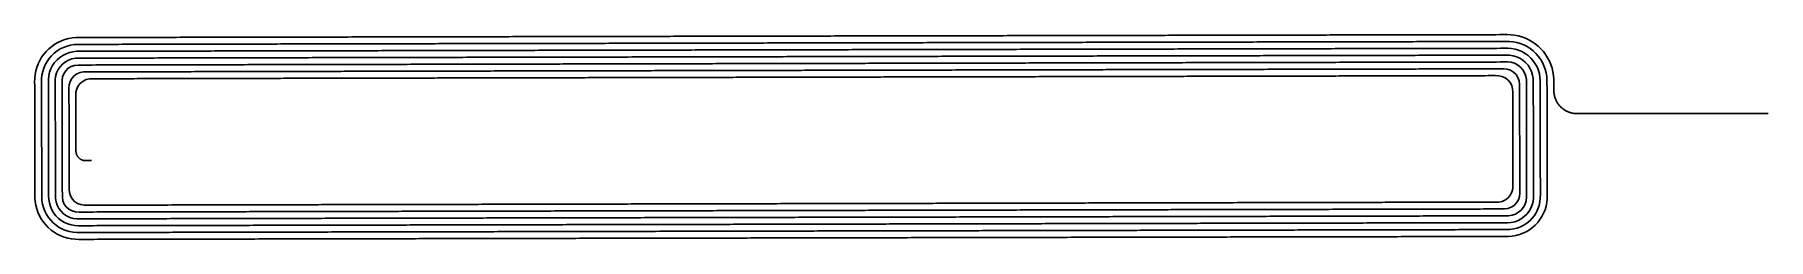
# Model space of a CAD drawing. Header units: millimetres. Extents: x -39.2 to 50.5, y -5.2 to 5.4.
import ezdxf

# ---------------------------------------------------------------- set-up
doc = ezdxf.new("R2010")
doc.units = ezdxf.units.MM
doc.layers.add('COPPER_L1_TOP', color=7, linetype='CONTINUOUS')

msp = doc.modelspace()

# ---------------------------------------------------------------- linework, layer by layer
at = {"layer": 'COPPER_L1_TOP'}
for points in [[(50.5, 1.3), (40.6, 1.3), (40.57, 1.3), (40.54, 1.301), (40.51, 1.303), (40.481, 1.306), (40.451, 1.309), (40.421, 1.313), (40.392, 1.318), (40.362, 1.324), (40.333, 1.33), (40.304, 1.337), (40.275, 1.345), (40.246, 1.353), (40.218, 1.362), (40.19, 1.372), (40.162, 1.383), (40.134, 1.394), (40.106, 1.406), (40.079, 1.419), (40.053, 1.432), (40.026, 1.446), (40, 1.461), (39.974, 1.476), (39.949, 1.492), (39.924, 1.509), (39.9, 1.526), (39.875, 1.543), (39.852, 1.562), (39.829, 1.581), (39.806, 1.6), (39.784, 1.62), (39.762, 1.641), (39.741, 1.662), (39.72, 1.684), (39.7, 1.706), (39.681, 1.729), (39.662, 1.752), (39.643, 1.775), (39.626, 1.8), (39.609, 1.824), (39.592, 1.849), (39.576, 1.874), (39.561, 1.9), (39.546, 1.926), (39.532, 1.953), (39.519, 1.979), (39.506, 2.006), (39.494, 2.034), (39.483, 2.062), (39.472, 2.09), (39.462, 2.118), (39.453, 2.146), (39.445, 2.175), (39.437, 2.204), (39.43, 2.233), (39.424, 2.262), (39.418, 2.292), (39.413, 2.321), (39.409, 2.351), (39.406, 2.381), (39.403, 2.41), (39.401, 2.44), (39.4, 2.47), (39.4, 2.5), (39.4, 2.694), (39.399, 2.889), (39.397, 3.083), (39.382, 3.277), (39.352, 3.469), (39.306, 3.658), (39.244, 3.843), (39.168, 4.022), (39.078, 4.194), (38.974, 4.359), (38.857, 4.514), (38.727, 4.66), (38.586, 4.794), (38.435, 4.917), (38.274, 5.027), (38.105, 5.123), (37.929, 5.206), (37.746, 5.274), (37.559, 5.326), (37.367, 5.364), (37.174, 5.385), (36.979, 5.391), (36.784, 5.391), (36.589, 5.391), (36.394, 5.39), (36.199, 5.39), (36.004, 5.389), (35.809, 5.389), (35.614, 5.389), (35.419, 5.388), (35.224, 5.388), (35.029, 5.387), (34.835, 5.387), (34.64, 5.387), (34.445, 5.386), (34.25, 5.386), (34.055, 5.385), (33.86, 5.385), (33.665, 5.385), (33.47, 5.384), (33.275, 5.384), (33.08, 5.383), (32.886, 5.383), (32.691, 5.383), (32.496, 5.382), (32.301, 5.382), (32.106, 5.381), (31.911, 5.381), (31.716, 5.381), (31.522, 5.38), (31.327, 5.38), (31.132, 5.379), (30.937, 5.379), (30.742, 5.379), (30.548, 5.378), (30.353, 5.378), (30.158, 5.378), (29.963, 5.377), (29.768, 5.377), (29.574, 5.376), (29.379, 5.376), (29.184, 5.376), (28.989, 5.375), (28.795, 5.375), (28.6, 5.374), (28.405, 5.374), (28.21, 5.374), (28.016, 5.373), (27.821, 5.373), (27.626, 5.372), (27.431, 5.372), (27.237, 5.372), (27.042, 5.371), (26.847, 5.371), (26.653, 5.37), (26.458, 5.37), (26.263, 5.37), (26.069, 5.369), (25.874, 5.369), (25.679, 5.368), (25.485, 5.368), (25.29, 5.368), (25.095, 5.367), (24.901, 5.367), (24.706, 5.366), (24.511, 5.366), (24.317, 5.366), (24.122, 5.365), (23.928, 5.365), (23.733, 5.365), (23.538, 5.364), (23.344, 5.364), (23.149, 5.363), (22.955, 5.363), (22.76, 5.363), (22.565, 5.362), (22.371, 5.362), (22.176, 5.361), (21.982, 5.361), (21.787, 5.361), (21.593, 5.36), (21.398, 5.36), (21.204, 5.359), (21.009, 5.359), (20.814, 5.359), (20.62, 5.358), (20.425, 5.358), (20.231, 5.357), (20.036, 5.357), (19.842, 5.357), (19.647, 5.356), (19.453, 5.356), (19.258, 5.355), (19.064, 5.355), (18.869, 5.355), (18.675, 5.354), (18.481, 5.354), (18.286, 5.353), (18.092, 5.353), (17.897, 5.353), (17.703, 5.352), (17.508, 5.352), (17.314, 5.351), (17.119, 5.351), (16.925, 5.351), (16.731, 5.35), (16.536, 5.35), (16.342, 5.35), (16.147, 5.349), (15.953, 5.349), (15.759, 5.348), (15.564, 5.348), (15.37, 5.348), (15.176, 5.347), (14.981, 5.347), (14.787, 5.346), (14.592, 5.346), (14.398, 5.346), (14.204, 5.345), (14.009, 5.345), (13.815, 5.344), (13.621, 5.344), (13.426, 5.344), (13.232, 5.343), (13.038, 5.343), (12.844, 5.342), (12.649, 5.342), (12.455, 5.342), (12.261, 5.341), (12.066, 5.341), (11.872, 5.34), (11.678, 5.34), (11.484, 5.34), (11.289, 5.339), (11.095, 5.339)], [(-31.313, 5.252), (-31.506, 5.252), (-31.7, 5.252), (-31.893, 5.251), (-32.086, 5.251), (-32.279, 5.251), (-32.472, 5.25), (-32.665, 5.25), (-32.858, 5.249), (-33.051, 5.249), (-33.244, 5.249), (-33.437, 5.248), (-33.63, 5.248), (-33.823, 5.247), (-34.016, 5.247), (-34.208, 5.247), (-34.401, 5.246), (-34.594, 5.246), (-34.787, 5.245), (-34.98, 5.245), (-35.173, 5.245), (-35.366, 5.244), (-35.559, 5.244), (-35.752, 5.243), (-35.945, 5.243), (-36.138, 5.243), (-36.331, 5.242), (-36.524, 5.242), (-36.717, 5.241), (-36.909, 5.241), (-37.102, 5.238), (-37.294, 5.221), (-37.484, 5.187), (-37.67, 5.137), (-37.852, 5.071), (-38.027, 4.989), (-38.194, 4.893), (-38.352, 4.783), (-38.501, 4.659), (-38.638, 4.524), (-38.763, 4.376), (-38.875, 4.219), (-38.973, 4.052), (-39.056, 3.878), (-39.124, 3.697), (-39.176, 3.511), (-39.211, 3.321), (-39.23, 3.129), (-39.234, 2.935), (-39.233, 2.742), (-39.233, 2.548), (-39.232, 2.355), (-39.232, 2.162), (-39.232, 1.968), (-39.231, 1.775), (-39.231, 1.582), (-39.23, 1.388), (-39.23, 1.195), (-39.23, 1.002), (-39.229, 0.808), (-39.229, 0.615), (-39.228, 0.422), (-39.228, 0.228), (-39.228, 0.035), (-39.227, -0.158), (-39.227, -0.352), (-39.226, -0.545), (-39.226, -0.738), (-39.226, -0.932), (-39.225, -1.125), (-39.225, -1.318), (-39.224, -1.511), (-39.224, -1.705), (-39.224, -1.898), (-39.223, -2.091), (-39.223, -2.284), (-39.223, -2.478), (-39.222, -2.671), (-39.222, -2.864), (-39.221, -3.057), (-39.207, -3.25), (-39.176, -3.441), (-39.129, -3.628), (-39.066, -3.811), (-38.987, -3.988), (-38.894, -4.157), (-38.785, -4.317), (-38.664, -4.467), (-38.529, -4.606), (-38.383, -4.733), (-38.227, -4.847), (-38.061, -4.946), (-37.887, -5.031), (-37.706, -5.1), (-37.52, -5.154), (-37.33, -5.19), (-37.137, -5.21), (-36.943, -5.214), (-36.75, -5.214), (-36.556, -5.213), (-36.362, -5.213), (-36.168, -5.213), (-35.975, -5.212), (-35.781, -5.212), (-35.587, -5.211), (-35.394, -5.211), (-35.2, -5.211), (-35.006, -5.21), (-34.813, -5.21), (-34.619, -5.209), (-34.425, -5.209), (-34.232, -5.209), (-34.038, -5.208), (-33.844, -5.208), (-33.651, -5.208), (-33.457, -5.207), (-33.263, -5.207), (-33.07, -5.206), (-32.876, -5.206), (-32.682, -5.206), (-32.489, -5.205), (-32.295, -5.205), (-32.101, -5.204), (-31.908, -5.204), (-31.714, -5.204), (-31.521, -5.203), (-31.327, -5.203), (-31.133, -5.202), (-30.94, -5.202), (-30.746, -5.202), (-30.553, -5.201), (-30.359, -5.201), (-30.166, -5.2), (-29.972, -5.2), (-29.779, -5.2), (-29.585, -5.199), (-29.391, -5.199), (-29.198, -5.198), (-29.004, -5.198), (-28.811, -5.198), (-28.617, -5.197), (-28.424, -5.197), (-28.23, -5.196), (-28.037, -5.196), (-27.843, -5.196), (-27.65, -5.195), (-27.456, -5.195), (-27.263, -5.195), (-27.069, -5.194), (-26.876, -5.194), (-26.683, -5.193), (-26.489, -5.193), (-26.296, -5.193), (-26.102, -5.192), (-25.909, -5.192), (-25.715, -5.191), (-25.522, -5.191), (-25.328, -5.191), (-25.135, -5.19), (-24.942, -5.19), (-24.748, -5.189), (-24.555, -5.189), (-24.361, -5.189), (-24.168, -5.188), (-23.975, -5.188), (-23.781, -5.187), (-23.588, -5.187), (-23.395, -5.187), (-23.201, -5.186), (-23.008, -5.186), (-22.814, -5.185), (-22.621, -5.185), (-22.428, -5.185), (-22.234, -5.184), (-22.041, -5.184), (-21.848, -5.183), (-21.655, -5.183), (-21.461, -5.183), (-21.268, -5.182), (-21.075, -5.182), (-20.881, -5.181), (-20.688, -5.181), (-20.495, -5.181), (-20.301, -5.18), (-20.108, -5.18), (-19.915, -5.18), (-19.722, -5.179), (-19.528, -5.179), (-19.335, -5.178), (-19.142, -5.178), (-18.949, -5.178), (-18.755, -5.177), (-18.562, -5.177), (-18.369, -5.176), (-18.176, -5.176), (-17.983, -5.176), (-17.789, -5.175), (-17.596, -5.175), (-17.403, -5.174), (-17.21, -5.174), (-17.017, -5.174), (-16.823, -5.173), (-16.63, -5.173), (-16.437, -5.172), (-16.244, -5.172), (-16.051, -5.172), (-15.858, -5.171), (-15.664, -5.171), (-15.471, -5.17), (-15.278, -5.17), (-15.085, -5.17), (-14.892, -5.169), (-14.699, -5.169), (-14.506, -5.168), (-14.313, -5.168), (-14.119, -5.168), (-13.926, -5.167), (-13.733, -5.167), (-13.54, -5.167), (-13.347, -5.166)], [(-26.325, 4.907), (-26.515, 4.907), (-26.706, 4.906), (-26.897, 4.906), (-27.087, 4.905), (-27.278, 4.905), (-27.469, 4.905), (-27.659, 4.904), (-27.85, 4.904), (-28.041, 4.903), (-28.231, 4.903), (-28.422, 4.903), (-28.613, 4.902), (-28.803, 4.902), (-28.994, 4.901), (-29.185, 4.901), (-29.375, 4.901), (-29.566, 4.9), (-29.756, 4.9), (-29.947, 4.899), (-30.138, 4.899), (-30.328, 4.899), (-30.519, 4.898), (-30.709, 4.898), (-30.9, 4.898), (-31.09, 4.897), (-31.281, 4.897), (-31.472, 4.896), (-31.662, 4.896), (-31.853, 4.896), (-32.043, 4.895), (-32.234, 4.895), (-32.424, 4.894), (-32.615, 4.894), (-32.805, 4.894), (-32.996, 4.893), (-33.186, 4.893), (-33.377, 4.892), (-33.567, 4.892), (-33.758, 4.892), (-33.948, 4.891), (-34.139, 4.891), (-34.329, 4.89), (-34.52, 4.89), (-34.71, 4.89), (-34.901, 4.889), (-35.091, 4.889), (-35.281, 4.888), (-35.472, 4.888), (-35.662, 4.888), (-35.853, 4.887), (-36.043, 4.887), (-36.234, 4.886), (-36.424, 4.886), (-36.614, 4.886), (-36.805, 4.885), (-36.995, 4.885), (-37.185, 4.875), (-37.373, 4.847), (-37.558, 4.799), (-37.737, 4.733), (-37.908, 4.65), (-38.069, 4.549), (-38.22, 4.433), (-38.359, 4.302), (-38.483, 4.157), (-38.592, 4.001), (-38.685, 3.835), (-38.761, 3.66), (-38.818, 3.478), (-38.857, 3.291), (-38.876, 3.101), (-38.879, 2.91), (-38.878, 2.719), (-38.878, 2.528), (-38.877, 2.337), (-38.877, 2.147), (-38.877, 1.956), (-38.876, 1.765), (-38.876, 1.574), (-38.875, 1.383), (-38.875, 1.192), (-38.875, 1.001), (-38.874, 0.81), (-38.874, 0.62), (-38.873, 0.429), (-38.873, 0.238), (-38.873, 0.047), (-38.872, -0.144), (-38.872, -0.335), (-38.871, -0.526), (-38.871, -0.716), (-38.871, -0.907), (-38.87, -1.098), (-38.87, -1.289), (-38.87, -1.48), (-38.869, -1.67), (-38.869, -1.861), (-38.868, -2.052), (-38.868, -2.243), (-38.868, -2.433), (-38.867, -2.624), (-38.867, -2.815), (-38.866, -3.006), (-38.856, -3.196), (-38.826, -3.384), (-38.776, -3.569), (-38.709, -3.747), (-38.623, -3.918), (-38.52, -4.079), (-38.402, -4.228), (-38.268, -4.365), (-38.122, -4.487), (-37.963, -4.594), (-37.795, -4.684), (-37.618, -4.756), (-37.435, -4.81), (-37.247, -4.844), (-37.056, -4.86), (-36.865, -4.86), (-36.673, -4.86), (-36.482, -4.859), (-36.291, -4.859), (-36.1, -4.858), (-35.908, -4.858), (-35.717, -4.858), (-35.526, -4.857), (-35.335, -4.857), (-35.143, -4.856), (-34.952, -4.856), (-34.761, -4.856), (-34.57, -4.855), (-34.379, -4.855), (-34.187, -4.855), (-33.996, -4.854), (-33.805, -4.854), (-33.614, -4.853), (-33.423, -4.853), (-33.231, -4.853), (-33.04, -4.852), (-32.849, -4.852), (-32.658, -4.851), (-32.467, -4.851), (-32.276, -4.851), (-32.084, -4.85), (-31.893, -4.85), (-31.702, -4.849), (-31.511, -4.849), (-31.32, -4.849), (-31.129, -4.848), (-30.938, -4.848), (-30.747, -4.847), (-30.555, -4.847), (-30.364, -4.847), (-30.173, -4.846), (-29.982, -4.846), (-29.791, -4.845), (-29.6, -4.845), (-29.409, -4.845), (-29.218, -4.844), (-29.027, -4.844), (-28.836, -4.843), (-28.645, -4.843), (-28.454, -4.843), (-28.263, -4.842), (-28.072, -4.842), (-27.881, -4.842), (-27.69, -4.841), (-27.499, -4.841), (-27.308, -4.84), (-27.117, -4.84), (-26.926, -4.84), (-26.735, -4.839), (-26.544, -4.839), (-26.353, -4.838), (-26.162, -4.838), (-25.971, -4.838), (-25.78, -4.837), (-25.589, -4.837), (-25.398, -4.836), (-25.207, -4.836), (-25.016, -4.836), (-24.825, -4.835), (-24.634, -4.835), (-24.443, -4.834), (-24.252, -4.834), (-24.061, -4.834), (-23.87, -4.833), (-23.679, -4.833), (-23.488, -4.832), (-23.298, -4.832), (-23.107, -4.832), (-22.916, -4.831), (-22.725, -4.831), (-22.534, -4.83), (-22.343, -4.83), (-22.152, -4.83), (-21.962, -4.829), (-21.771, -4.829), (-21.58, -4.828), (-21.389, -4.828), (-21.198, -4.828), (-21.007, -4.827), (-20.816, -4.827), (-20.626, -4.827), (-20.435, -4.826), (-20.244, -4.826), (-20.053, -4.825), (-19.862, -4.825), (-19.672, -4.825), (-19.481, -4.824), (-19.29, -4.824), (-19.099, -4.823), (-18.909, -4.823), (-18.718, -4.823), (-18.527, -4.822), (-18.336, -4.822), (-18.146, -4.821), (-17.955, -4.821), (-17.764, -4.821)], [(-21.452, 4.561), (-21.64, 4.561), (-21.829, 4.561), (-22.017, 4.56), (-22.205, 4.56), (-22.394, 4.56), (-22.582, 4.559), (-22.77, 4.559), (-22.959, 4.558), (-23.147, 4.558), (-23.335, 4.558), (-23.524, 4.557), (-23.712, 4.557), (-23.9, 4.556), (-24.089, 4.556), (-24.277, 4.556), (-24.465, 4.555), (-24.653, 4.555), (-24.842, 4.554), (-25.03, 4.554), (-25.218, 4.554), (-25.406, 4.553), (-25.595, 4.553), (-25.783, 4.552), (-25.971, 4.552), (-26.159, 4.552), (-26.347, 4.551), (-26.536, 4.551), (-26.724, 4.55), (-26.912, 4.55), (-27.1, 4.55), (-27.288, 4.549), (-27.477, 4.549), (-27.665, 4.548), (-27.853, 4.548), (-28.041, 4.548), (-28.229, 4.547), (-28.417, 4.547), (-28.606, 4.546), (-28.794, 4.546), (-28.982, 4.546), (-29.17, 4.545), (-29.358, 4.545), (-29.546, 4.545), (-29.734, 4.544), (-29.922, 4.544), (-30.11, 4.543), (-30.299, 4.543), (-30.487, 4.543), (-30.675, 4.542), (-30.863, 4.542), (-31.051, 4.541), (-31.239, 4.541), (-31.427, 4.541), (-31.615, 4.54), (-31.803, 4.54), (-31.991, 4.539), (-32.179, 4.539), (-32.367, 4.539), (-32.555, 4.538), (-32.743, 4.538), (-32.931, 4.537), (-33.119, 4.537), (-33.307, 4.537), (-33.495, 4.536), (-33.683, 4.536), (-33.871, 4.535), (-34.059, 4.535), (-34.247, 4.535), (-34.435, 4.534), (-34.623, 4.534), (-34.811, 4.533), (-34.999, 4.533), (-35.187, 4.533), (-35.375, 4.532), (-35.563, 4.532), (-35.751, 4.531), (-35.939, 4.531), (-36.127, 4.531), (-36.315, 4.53), (-36.503, 4.53), (-36.691, 4.53), (-36.878, 4.529), (-37.066, 4.527), (-37.253, 4.507), (-37.436, 4.464), (-37.612, 4.399), (-37.779, 4.313), (-37.935, 4.207), (-38.076, 4.083), (-38.2, 3.942), (-38.307, 3.787), (-38.393, 3.62), (-38.459, 3.444), (-38.502, 3.26), (-38.522, 3.073), (-38.524, 2.885), (-38.523, 2.696), (-38.523, 2.508), (-38.522, 2.319), (-38.522, 2.131), (-38.522, 1.943), (-38.521, 1.754), (-38.521, 1.566), (-38.52, 1.377), (-38.52, 1.189), (-38.52, 1.001), (-38.519, 0.812), (-38.519, 0.624), (-38.518, 0.435), (-38.518, 0.247), (-38.518, 0.059), (-38.517, -0.13), (-38.517, -0.318), (-38.517, -0.506), (-38.516, -0.695), (-38.516, -0.883), (-38.515, -1.071), (-38.515, -1.26), (-38.515, -1.448), (-38.514, -1.636), (-38.514, -1.825), (-38.513, -2.013), (-38.513, -2.201), (-38.513, -2.39), (-38.512, -2.578), (-38.512, -2.766), (-38.511, -2.954), (-38.504, -3.142), (-38.474, -3.328), (-38.422, -3.509), (-38.347, -3.682), (-38.251, -3.844), (-38.136, -3.993), (-38.003, -4.127), (-37.855, -4.243), (-37.693, -4.339), (-37.52, -4.415), (-37.339, -4.468), (-37.153, -4.499), (-36.965, -4.506), (-36.776, -4.506), (-36.587, -4.505), (-36.398, -4.505), (-36.209, -4.505), (-36.021, -4.504), (-35.832, -4.504), (-35.643, -4.503), (-35.454, -4.503), (-35.265, -4.503), (-35.077, -4.502), (-34.888, -4.502), (-34.699, -4.502), (-34.51, -4.501), (-34.322, -4.501), (-34.133, -4.5), (-33.944, -4.5), (-33.755, -4.5), (-33.567, -4.499), (-33.378, -4.499), (-33.189, -4.498), (-33.001, -4.498), (-32.812, -4.498), (-32.623, -4.497), (-32.434, -4.497), (-32.246, -4.496), (-32.057, -4.496), (-31.868, -4.496), (-31.68, -4.495), (-31.491, -4.495), (-31.302, -4.494), (-31.114, -4.494), (-30.925, -4.494), (-30.737, -4.493), (-30.548, -4.493), (-30.359, -4.492), (-30.171, -4.492), (-29.982, -4.492), (-29.793, -4.491), (-29.605, -4.491), (-29.416, -4.49), (-29.228, -4.49), (-29.039, -4.49), (-28.85, -4.489), (-28.662, -4.489), (-28.473, -4.489), (-28.285, -4.488), (-28.096, -4.488), (-27.908, -4.487), (-27.719, -4.487), (-27.53, -4.487), (-27.342, -4.486), (-27.153, -4.486), (-26.965, -4.485), (-26.776, -4.485), (-26.588, -4.485), (-26.399, -4.484), (-26.211, -4.484), (-26.022, -4.483), (-25.834, -4.483), (-25.645, -4.483), (-25.457, -4.482), (-25.268, -4.482), (-25.08, -4.481), (-24.891, -4.481), (-24.703, -4.481), (-24.514, -4.48), (-24.326, -4.48), (-24.138, -4.479), (-23.949, -4.479), (-23.761, -4.479), (-23.572, -4.478), (-23.384, -4.478), (-23.195, -4.477), (-23.007, -4.477), (-22.819, -4.477), (-22.63, -4.476), (-22.442, -4.476), (-22.253, -4.475), (-22.065, -4.475)], [(11.095, 5.339), (10.901, 5.338), (10.707, 5.338), (10.512, 5.338), (10.318, 5.337), (10.124, 5.337), (9.93, 5.336), (9.735, 5.336), (9.541, 5.336), (9.347, 5.335), (9.153, 5.335), (8.959, 5.335), (8.765, 5.334), (8.57, 5.334), (8.376, 5.333), (8.182, 5.333), (7.988, 5.333), (7.794, 5.332), (7.6, 5.332), (7.405, 5.331), (7.211, 5.331), (7.017, 5.331), (6.823, 5.33), (6.629, 5.33), (6.435, 5.329), (6.241, 5.329), (6.046, 5.329), (5.852, 5.328), (5.658, 5.328), (5.464, 5.327), (5.27, 5.327), (5.076, 5.327), (4.882, 5.326), (4.688, 5.326), (4.494, 5.325), (4.3, 5.325), (4.106, 5.325), (3.912, 5.324), (3.718, 5.324), (3.524, 5.323), (3.33, 5.323), (3.136, 5.323), (2.941, 5.322), (2.747, 5.322), (2.553, 5.322), (2.359, 5.321), (2.165, 5.321), (1.971, 5.32), (1.777, 5.32), (1.583, 5.32), (1.39, 5.319), (1.196, 5.319), (1.002, 5.318), (0.808, 5.318), (0.614, 5.318), (0.42, 5.317), (0.226, 5.317), (0.032, 5.316), (-0.162, 5.316), (-0.356, 5.316), (-0.55, 5.315), (-0.744, 5.315), (-0.938, 5.314), (-1.132, 5.314), (-1.326, 5.314), (-1.519, 5.313), (-1.713, 5.313), (-1.907, 5.312), (-2.101, 5.312), (-2.295, 5.312), (-2.489, 5.311), (-2.683, 5.311), (-2.877, 5.31), (-3.07, 5.31), (-3.264, 5.31), (-3.458, 5.309), (-3.652, 5.309), (-3.846, 5.308), (-4.04, 5.308), (-4.233, 5.308), (-4.427, 5.307), (-4.621, 5.307), (-4.815, 5.307), (-5.009, 5.306), (-5.202, 5.306), (-5.396, 5.305), (-5.59, 5.305), (-5.784, 5.305), (-5.978, 5.304), (-6.171, 5.304), (-6.365, 5.303), (-6.559, 5.303), (-6.753, 5.303), (-6.946, 5.302), (-7.14, 5.302), (-7.334, 5.301), (-7.527, 5.301), (-7.721, 5.301), (-7.915, 5.3), (-8.109, 5.3), (-8.302, 5.299), (-8.496, 5.299), (-8.69, 5.299), (-8.883, 5.298), (-9.077, 5.298), (-9.271, 5.297), (-9.464, 5.297), (-9.658, 5.297), (-9.852, 5.296), (-10.045, 5.296), (-10.239, 5.295), (-10.433, 5.295), (-10.626, 5.295), (-10.82, 5.294), (-11.014, 5.294), (-11.207, 5.294), (-11.401, 5.293), (-11.594, 5.293), (-11.788, 5.292), (-11.982, 5.292), (-12.175, 5.292), (-12.369, 5.291), (-12.562, 5.291), (-12.756, 5.29), (-12.949, 5.29), (-13.143, 5.29), (-13.337, 5.289), (-13.53, 5.289), (-13.724, 5.288), (-13.917, 5.288), (-14.111, 5.288), (-14.304, 5.287), (-14.498, 5.287), (-14.691, 5.286), (-14.885, 5.286), (-15.078, 5.286), (-15.272, 5.285), (-15.465, 5.285), (-15.659, 5.284), (-15.852, 5.284), (-16.046, 5.284), (-16.239, 5.283), (-16.433, 5.283), (-16.626, 5.282), (-16.82, 5.282), (-17.013, 5.282), (-17.207, 5.281), (-17.4, 5.281), (-17.593, 5.28), (-17.787, 5.28), (-17.98, 5.28), (-18.174, 5.279), (-18.367, 5.279), (-18.561, 5.279), (-18.754, 5.278), (-18.947, 5.278), (-19.141, 5.277), (-19.334, 5.277), (-19.528, 5.277), (-19.721, 5.276), (-19.914, 5.276), (-20.108, 5.275), (-20.301, 5.275), (-20.494, 5.275), (-20.688, 5.274), (-20.881, 5.274), (-21.074, 5.273), (-21.268, 5.273), (-21.461, 5.273), (-21.654, 5.272), (-21.848, 5.272), (-22.041, 5.271), (-22.234, 5.271), (-22.428, 5.271), (-22.621, 5.27), (-22.814, 5.27), (-23.007, 5.269), (-23.201, 5.269), (-23.394, 5.269), (-23.587, 5.268), (-23.781, 5.268), (-23.974, 5.267), (-24.167, 5.267), (-24.36, 5.267), (-24.554, 5.266), (-24.747, 5.266), (-24.94, 5.266), (-25.133, 5.265), (-25.326, 5.265), (-25.52, 5.264), (-25.713, 5.264), (-25.906, 5.264), (-26.099, 5.263), (-26.292, 5.263), (-26.486, 5.262), (-26.679, 5.262), (-26.872, 5.262), (-27.065, 5.261), (-27.258, 5.261), (-27.451, 5.26), (-27.645, 5.26), (-27.838, 5.26), (-28.031, 5.259), (-28.224, 5.259), (-28.417, 5.258), (-28.61, 5.258), (-28.803, 5.258), (-28.997, 5.257), (-29.19, 5.257), (-29.383, 5.256), (-29.576, 5.256), (-29.769, 5.256), (-29.962, 5.255), (-30.155, 5.255), (-30.348, 5.254), (-30.541, 5.254), (-30.734, 5.254), (-30.927, 5.253), (-31.12, 5.253), (-31.313, 5.252)], [(15.57, 4.993), (15.378, 4.993), (15.186, 4.993), (14.994, 4.992), (14.803, 4.992), (14.611, 4.991), (14.419, 4.991), (14.227, 4.991), (14.035, 4.99), (13.843, 4.99), (13.651, 4.989), (13.46, 4.989), (13.268, 4.989), (13.076, 4.988), (12.884, 4.988), (12.692, 4.987), (12.5, 4.987), (12.309, 4.987), (12.117, 4.986), (11.925, 4.986), (11.733, 4.985), (11.541, 4.985), (11.35, 4.985), (11.158, 4.984), (10.966, 4.984), (10.774, 4.983), (10.582, 4.983), (10.391, 4.983), (10.199, 4.982), (10.007, 4.982), (9.815, 4.982), (9.624, 4.981), (9.432, 4.981), (9.24, 4.98), (9.049, 4.98), (8.857, 4.98), (8.665, 4.979), (8.473, 4.979), (8.282, 4.978), (8.09, 4.978), (7.898, 4.978), (7.707, 4.977), (7.515, 4.977), (7.323, 4.976), (7.132, 4.976), (6.94, 4.976), (6.748, 4.975), (6.557, 4.975), (6.365, 4.974), (6.173, 4.974), (5.982, 4.974), (5.79, 4.973), (5.599, 4.973), (5.407, 4.972), (5.215, 4.972), (5.024, 4.972), (4.832, 4.971), (4.641, 4.971), (4.449, 4.97), (4.257, 4.97), (4.066, 4.97), (3.874, 4.969), (3.683, 4.969), (3.491, 4.969), (3.3, 4.968), (3.108, 4.968), (2.916, 4.967), (2.725, 4.967), (2.533, 4.967), (2.342, 4.966), (2.15, 4.966), (1.959, 4.965), (1.767, 4.965), (1.576, 4.965), (1.384, 4.964), (1.193, 4.964), (1.001, 4.963), (0.81, 4.963), (0.618, 4.963), (0.427, 4.962), (0.235, 4.962), (0.044, 4.961), (-0.147, 4.961), (-0.339, 4.961), (-0.53, 4.96), (-0.722, 4.96), (-0.913, 4.959), (-1.105, 4.959), (-1.296, 4.959), (-1.488, 4.958), (-1.679, 4.958), (-1.87, 4.957), (-2.062, 4.957), (-2.253, 4.957), (-2.445, 4.956), (-2.636, 4.956), (-2.827, 4.955), (-3.019, 4.955), (-3.21, 4.955), (-3.401, 4.954), (-3.593, 4.954), (-3.784, 4.954), (-3.975, 4.953), (-4.167, 4.953), (-4.358, 4.952), (-4.549, 4.952), (-4.741, 4.952), (-4.932, 4.951), (-5.123, 4.951), (-5.315, 4.95), (-5.506, 4.95), (-5.697, 4.95), (-5.889, 4.949), (-6.08, 4.949), (-6.271, 4.948), (-6.462, 4.948), (-6.654, 4.948), (-6.845, 4.947), (-7.036, 4.947), (-7.227, 4.946), (-7.419, 4.946), (-7.61, 4.946), (-7.801, 4.945), (-7.992, 4.945), (-8.184, 4.944), (-8.375, 4.944), (-8.566, 4.944), (-8.757, 4.943), (-8.948, 4.943), (-9.14, 4.942), (-9.331, 4.942), (-9.522, 4.942), (-9.713, 4.941), (-9.904, 4.941), (-10.096, 4.941), (-10.287, 4.94), (-10.478, 4.94), (-10.669, 4.939), (-10.86, 4.939), (-11.051, 4.939), (-11.242, 4.938), (-11.434, 4.938), (-11.625, 4.937), (-11.816, 4.937), (-12.007, 4.937), (-12.198, 4.936), (-12.389, 4.936), (-12.58, 4.935), (-12.771, 4.935), (-12.962, 4.935), (-13.153, 4.934), (-13.345, 4.934), (-13.536, 4.933), (-13.727, 4.933), (-13.918, 4.933), (-14.109, 4.932), (-14.3, 4.932), (-14.491, 4.931), (-14.682, 4.931), (-14.873, 4.931), (-15.064, 4.93), (-15.255, 4.93), (-15.446, 4.929), (-15.637, 4.929), (-15.828, 4.929), (-16.019, 4.928), (-16.21, 4.928), (-16.401, 4.927), (-16.592, 4.927), (-16.783, 4.927), (-16.974, 4.926), (-17.165, 4.926), (-17.356, 4.926), (-17.547, 4.925), (-17.738, 4.925), (-17.929, 4.924), (-18.12, 4.924), (-18.311, 4.924), (-18.502, 4.923), (-18.692, 4.923), (-18.883, 4.922), (-19.074, 4.922), (-19.265, 4.922), (-19.456, 4.921), (-19.647, 4.921), (-19.838, 4.92), (-20.029, 4.92), (-20.22, 4.92), (-20.41, 4.919), (-20.601, 4.919), (-20.792, 4.918), (-20.983, 4.918), (-21.174, 4.918), (-21.365, 4.917), (-21.556, 4.917), (-21.746, 4.916), (-21.937, 4.916), (-22.128, 4.916), (-22.319, 4.915), (-22.51, 4.915), (-22.7, 4.914), (-22.891, 4.914), (-23.082, 4.914), (-23.273, 4.913), (-23.464, 4.913), (-23.654, 4.913), (-23.845, 4.912), (-24.036, 4.912), (-24.227, 4.911), (-24.417, 4.911), (-24.608, 4.911), (-24.799, 4.91), (-24.99, 4.91), (-25.18, 4.909), (-25.371, 4.909), (-25.562, 4.909), (-25.753, 4.908), (-25.943, 4.908), (-26.134, 4.907), (-26.325, 4.907)], [(19.929, 4.648), (19.739, 4.647), (19.55, 4.647), (19.36, 4.647), (19.171, 4.646), (18.981, 4.646), (18.792, 4.645), (18.602, 4.645), (18.413, 4.645), (18.223, 4.644), (18.034, 4.644), (17.844, 4.644), (17.655, 4.643), (17.465, 4.643), (17.276, 4.642), (17.086, 4.642), (16.897, 4.642), (16.707, 4.641), (16.518, 4.641), (16.328, 4.64), (16.139, 4.64), (15.95, 4.64), (15.76, 4.639), (15.571, 4.639), (15.381, 4.638), (15.192, 4.638), (15.002, 4.638), (14.813, 4.637), (14.624, 4.637), (14.434, 4.636), (14.245, 4.636), (14.055, 4.636), (13.866, 4.635), (13.677, 4.635), (13.487, 4.634), (13.298, 4.634), (13.109, 4.634), (12.919, 4.633), (12.73, 4.633), (12.54, 4.632), (12.351, 4.632), (12.162, 4.632), (11.972, 4.631), (11.783, 4.631), (11.594, 4.63), (11.405, 4.63), (11.215, 4.63), (11.026, 4.629), (10.837, 4.629), (10.647, 4.629), (10.458, 4.628), (10.269, 4.628), (10.079, 4.627), (9.89, 4.627), (9.701, 4.627), (9.512, 4.626), (9.322, 4.626), (9.133, 4.625), (8.944, 4.625), (8.755, 4.625), (8.565, 4.624), (8.376, 4.624), (8.187, 4.623), (7.998, 4.623), (7.809, 4.623), (7.619, 4.622), (7.43, 4.622), (7.241, 4.621), (7.052, 4.621), (6.863, 4.621), (6.673, 4.62), (6.484, 4.62), (6.295, 4.619), (6.106, 4.619), (5.917, 4.619), (5.728, 4.618), (5.539, 4.618), (5.349, 4.617), (5.16, 4.617), (4.971, 4.617), (4.782, 4.616), (4.593, 4.616), (4.404, 4.616), (4.215, 4.615), (4.026, 4.615), (3.836, 4.614), (3.647, 4.614), (3.458, 4.614), (3.269, 4.613), (3.08, 4.613), (2.891, 4.612), (2.702, 4.612), (2.513, 4.612), (2.324, 4.611), (2.135, 4.611), (1.946, 4.61), (1.757, 4.61), (1.568, 4.61), (1.379, 4.609), (1.19, 4.609), (1.001, 4.608), (0.812, 4.608), (0.623, 4.608), (0.434, 4.607), (0.245, 4.607), (0.056, 4.606), (-0.133, 4.606), (-0.322, 4.606), (-0.511, 4.605), (-0.7, 4.605), (-0.889, 4.604), (-1.078, 4.604), (-1.267, 4.604), (-1.456, 4.603), (-1.645, 4.603), (-1.834, 4.602), (-2.023, 4.602), (-2.212, 4.602), (-2.4, 4.601), (-2.589, 4.601), (-2.778, 4.601), (-2.967, 4.6), (-3.156, 4.6), (-3.345, 4.599), (-3.534, 4.599), (-3.723, 4.599), (-3.912, 4.598), (-4.1, 4.598), (-4.289, 4.597), (-4.478, 4.597), (-4.667, 4.597), (-4.856, 4.596), (-5.045, 4.596), (-5.233, 4.595), (-5.422, 4.595), (-5.611, 4.595), (-5.8, 4.594), (-5.989, 4.594), (-6.178, 4.593), (-6.366, 4.593), (-6.555, 4.593), (-6.744, 4.592), (-6.933, 4.592), (-7.121, 4.591), (-7.31, 4.591), (-7.499, 4.591), (-7.688, 4.59), (-7.876, 4.59), (-8.065, 4.589), (-8.254, 4.589), (-8.443, 4.589), (-8.631, 4.588), (-8.82, 4.588), (-9.009, 4.588), (-9.198, 4.587), (-9.386, 4.587), (-9.575, 4.586), (-9.764, 4.586), (-9.952, 4.586), (-10.141, 4.585), (-10.33, 4.585), (-10.518, 4.584), (-10.707, 4.584), (-10.896, 4.584), (-11.084, 4.583), (-11.273, 4.583), (-11.462, 4.582), (-11.65, 4.582), (-11.839, 4.582), (-12.028, 4.581), (-12.216, 4.581), (-12.405, 4.58), (-12.593, 4.58), (-12.782, 4.58), (-12.971, 4.579), (-13.159, 4.579), (-13.348, 4.578), (-13.536, 4.578), (-13.725, 4.578), (-13.914, 4.577), (-14.102, 4.577), (-14.291, 4.576), (-14.479, 4.576), (-14.668, 4.576), (-14.856, 4.575), (-15.045, 4.575), (-15.234, 4.574), (-15.422, 4.574), (-15.611, 4.574), (-15.799, 4.573), (-15.988, 4.573), (-16.176, 4.573), (-16.365, 4.572), (-16.553, 4.572), (-16.742, 4.571), (-16.93, 4.571), (-17.119, 4.571), (-17.307, 4.57), (-17.496, 4.57), (-17.684, 4.569), (-17.872, 4.569), (-18.061, 4.569), (-18.249, 4.568), (-18.438, 4.568), (-18.626, 4.567), (-18.815, 4.567), (-19.003, 4.567), (-19.192, 4.566), (-19.38, 4.566), (-19.568, 4.565), (-19.757, 4.565), (-19.945, 4.565), (-20.134, 4.564), (-20.322, 4.564), (-20.51, 4.563), (-20.699, 4.563), (-20.887, 4.563), (-21.075, 4.562), (-21.264, 4.562), (-21.452, 4.561)], [(28.805, -5.08), (28.996, -5.079), (29.188, -5.079), (29.38, -5.079), (29.572, -5.078), (29.764, -5.078), (29.956, -5.077), (30.148, -5.077), (30.339, -5.077), (30.531, -5.076), (30.723, -5.076), (30.915, -5.075), (31.107, -5.075), (31.298, -5.075), (31.49, -5.074), (31.682, -5.074), (31.874, -5.073), (32.066, -5.073), (32.257, -5.073), (32.449, -5.072), (32.641, -5.072), (32.833, -5.071), (33.024, -5.071), (33.216, -5.071), (33.408, -5.07), (33.6, -5.07), (33.791, -5.069), (33.983, -5.069), (34.175, -5.069), (34.367, -5.068), (34.558, -5.068), (34.75, -5.068), (34.942, -5.067), (35.133, -5.067), (35.325, -5.066), (35.517, -5.066), (35.708, -5.066), (35.9, -5.065), (36.092, -5.065), (36.283, -5.064), (36.475, -5.064), (36.667, -5.064), (36.858, -5.063), (37.05, -5.062), (37.241, -5.048), (37.43, -5.017), (37.615, -4.968), (37.795, -4.902), (37.968, -4.819), (38.133, -4.721), (38.288, -4.608), (38.432, -4.481), (38.563, -4.341), (38.681, -4.189), (38.784, -4.027), (38.871, -3.857), (38.943, -3.678), (38.997, -3.494), (39.034, -3.306), (39.053, -3.115), (39.056, -2.923), (39.056, -2.731), (39.055, -2.538), (39.055, -2.346), (39.054, -2.154), (39.054, -1.962), (39.054, -1.77), (39.053, -1.578), (39.053, -1.386), (39.053, -1.194), (39.052, -1.001), (39.052, -0.809), (39.051, -0.617), (39.051, -0.425), (39.051, -0.233), (39.05, -0.041), (39.05, 0.151), (39.049, 0.343), (39.049, 0.535), (39.049, 0.727), (39.048, 0.919), (39.048, 1.111), (39.047, 1.303), (39.047, 1.495), (39.047, 1.687), (39.046, 1.88), (39.046, 2.072), (39.045, 2.264), (39.045, 2.456), (39.045, 2.648), (39.044, 2.84), (39.044, 3.032), (39.031, 3.223), (39.001, 3.413), (38.953, 3.599), (38.888, 3.779), (38.806, 3.953), (38.708, 4.118), (38.595, 4.274), (38.468, 4.418), (38.328, 4.549), (38.176, 4.667), (38.013, 4.77), (37.842, 4.857), (37.663, 4.928), (37.478, 4.981), (37.289, 5.017), (37.098, 5.035), (36.905, 5.037), (36.713, 5.037), (36.52, 5.036), (36.328, 5.036), (36.135, 5.036), (35.943, 5.035), (35.75, 5.035), (35.558, 5.034), (35.365, 5.034), (35.173, 5.034), (34.98, 5.033), (34.788, 5.033), (34.596, 5.032), (34.403, 5.032), (34.211, 5.032), (34.018, 5.031), (33.826, 5.031), (33.633, 5.03), (33.441, 5.03), (33.249, 5.03), (33.056, 5.029), (32.864, 5.029), (32.671, 5.028), (32.479, 5.028), (32.287, 5.028), (32.094, 5.027), (31.902, 5.027), (31.709, 5.026), (31.517, 5.026), (31.325, 5.026), (31.132, 5.025), (30.94, 5.025), (30.748, 5.025), (30.555, 5.024), (30.363, 5.024), (30.171, 5.023), (29.978, 5.023), (29.786, 5.023), (29.594, 5.022), (29.401, 5.022), (29.209, 5.021), (29.017, 5.021), (28.825, 5.021), (28.632, 5.02), (28.44, 5.02), (28.248, 5.019), (28.055, 5.019), (27.863, 5.019), (27.671, 5.018), (27.479, 5.018), (27.286, 5.017), (27.094, 5.017), (26.902, 5.017), (26.71, 5.016), (26.518, 5.016), (26.325, 5.015), (26.133, 5.015), (25.941, 5.015), (25.749, 5.014), (25.557, 5.014), (25.364, 5.013), (25.172, 5.013), (24.98, 5.013), (24.788, 5.012), (24.596, 5.012), (24.404, 5.012), (24.211, 5.011), (24.019, 5.011), (23.827, 5.01), (23.635, 5.01), (23.443, 5.01), (23.251, 5.009), (23.059, 5.009), (22.866, 5.008), (22.674, 5.008), (22.482, 5.008), (22.29, 5.007), (22.098, 5.007), (21.906, 5.006), (21.714, 5.006), (21.522, 5.006), (21.33, 5.005), (21.138, 5.005), (20.946, 5.004), (20.754, 5.004), (20.561, 5.004), (20.369, 5.003), (20.177, 5.003), (19.985, 5.002), (19.793, 5.002), (19.601, 5.002), (19.409, 5.001), (19.217, 5.001), (19.025, 5), (18.833, 5), (18.641, 5), (18.449, 4.999), (18.257, 4.999), (18.065, 4.998), (17.873, 4.998), (17.681, 4.998), (17.489, 4.997), (17.297, 4.997), (17.106, 4.997), (16.914, 4.996), (16.722, 4.996), (16.53, 4.995), (16.338, 4.995), (16.146, 4.995), (15.954, 4.994), (15.762, 4.994), (15.57, 4.993)], [(23.874, -4.734), (24.063, -4.734), (24.253, -4.733), (24.442, -4.733), (24.632, -4.733), (24.821, -4.732), (25.011, -4.732), (25.2, -4.731), (25.39, -4.731), (25.579, -4.731), (25.769, -4.73), (25.958, -4.73), (26.148, -4.729), (26.337, -4.729), (26.527, -4.729), (26.716, -4.728), (26.906, -4.728), (27.095, -4.728), (27.284, -4.727), (27.474, -4.727), (27.663, -4.726), (27.853, -4.726), (28.042, -4.726), (28.232, -4.725), (28.421, -4.725), (28.61, -4.724), (28.8, -4.724), (28.989, -4.724), (29.178, -4.723), (29.368, -4.723), (29.557, -4.722), (29.747, -4.722), (29.936, -4.722), (30.125, -4.721), (30.315, -4.721), (30.504, -4.72), (30.693, -4.72), (30.883, -4.72), (31.072, -4.719), (31.261, -4.719), (31.451, -4.718), (31.64, -4.718), (31.829, -4.718), (32.018, -4.717), (32.208, -4.717), (32.397, -4.716), (32.586, -4.716), (32.776, -4.716), (32.965, -4.715), (33.154, -4.715), (33.343, -4.715), (33.533, -4.714), (33.722, -4.714), (33.911, -4.713), (34.1, -4.713), (34.289, -4.713), (34.479, -4.712), (34.668, -4.712), (34.857, -4.711), (35.046, -4.711), (35.236, -4.711), (35.425, -4.71), (35.614, -4.71), (35.803, -4.709), (35.992, -4.709), (36.181, -4.709), (36.371, -4.708), (36.56, -4.708), (36.749, -4.707), (36.938, -4.707), (37.127, -4.702), (37.315, -4.677), (37.498, -4.631), (37.676, -4.566), (37.845, -4.481), (38.003, -4.378), (38.15, -4.258), (38.282, -4.122), (38.398, -3.973), (38.497, -3.812), (38.578, -3.64), (38.639, -3.461), (38.679, -3.276), (38.699, -3.087), (38.701, -2.897), (38.701, -2.708), (38.7, -2.518), (38.7, -2.328), (38.7, -2.139), (38.699, -1.949), (38.699, -1.759), (38.698, -1.57), (38.698, -1.38), (38.698, -1.191), (38.697, -1.001), (38.697, -0.811), (38.696, -0.622), (38.696, -0.432), (38.696, -0.242), (38.695, -0.053), (38.695, 0.137), (38.694, 0.326), (38.694, 0.516), (38.694, 0.705), (38.693, 0.895), (38.693, 1.085), (38.692, 1.274), (38.692, 1.464), (38.692, 1.653), (38.691, 1.843), (38.691, 2.032), (38.69, 2.222), (38.69, 2.411), (38.69, 2.601), (38.689, 2.79), (38.689, 2.98), (38.68, 3.169), (38.65, 3.356), (38.599, 3.539), (38.528, 3.715), (38.438, 3.881), (38.33, 4.037), (38.205, 4.18), (38.064, 4.307), (37.911, 4.418), (37.745, 4.511), (37.57, 4.585), (37.388, 4.639), (37.201, 4.672), (37.012, 4.683), (36.822, 4.683), (36.631, 4.683), (36.441, 4.682), (36.251, 4.682), (36.061, 4.681), (35.871, 4.681), (35.681, 4.681), (35.491, 4.68), (35.301, 4.68), (35.111, 4.679), (34.921, 4.679), (34.731, 4.679), (34.541, 4.678), (34.351, 4.678), (34.161, 4.677), (33.971, 4.677), (33.781, 4.677), (33.591, 4.676), (33.402, 4.676), (33.212, 4.675), (33.022, 4.675), (32.832, 4.675), (32.642, 4.674), (32.452, 4.674), (32.262, 4.673), (32.072, 4.673), (31.882, 4.673), (31.692, 4.672), (31.502, 4.672), (31.312, 4.672), (31.123, 4.671), (30.933, 4.671), (30.743, 4.67), (30.553, 4.67), (30.363, 4.67), (30.173, 4.669), (29.983, 4.669), (29.794, 4.668), (29.604, 4.668), (29.414, 4.668), (29.224, 4.667), (29.034, 4.667), (28.844, 4.666), (28.655, 4.666), (28.465, 4.666), (28.275, 4.665), (28.085, 4.665), (27.895, 4.664), (27.706, 4.664), (27.516, 4.664), (27.326, 4.663), (27.136, 4.663), (26.946, 4.662), (26.757, 4.662), (26.567, 4.662), (26.377, 4.661), (26.187, 4.661), (25.998, 4.66), (25.808, 4.66), (25.618, 4.66), (25.429, 4.659), (25.239, 4.659), (25.049, 4.658), (24.859, 4.658), (24.67, 4.658), (24.48, 4.657), (24.29, 4.657), (24.101, 4.657), (23.911, 4.656), (23.721, 4.656), (23.532, 4.655), (23.342, 4.655), (23.152, 4.655), (22.963, 4.654), (22.773, 4.654), (22.583, 4.653), (22.394, 4.653), (22.204, 4.653), (22.015, 4.652), (21.825, 4.652), (21.635, 4.651), (21.446, 4.651), (21.256, 4.651), (21.066, 4.65), (20.877, 4.65), (20.687, 4.649), (20.498, 4.649), (20.308, 4.649), (20.119, 4.648), (19.929, 4.648)], [(-16.696, 4.216), (-16.882, 4.216), (-17.068, 4.215), (-17.254, 4.215), (-17.44, 4.214), (-17.626, 4.214), (-17.812, 4.214), (-17.997, 4.213), (-18.183, 4.213), (-18.369, 4.212), (-18.555, 4.212), (-18.741, 4.212), (-18.927, 4.211), (-19.113, 4.211), (-19.299, 4.21), (-19.485, 4.21), (-19.671, 4.21), (-19.857, 4.209), (-20.043, 4.209), (-20.229, 4.208), (-20.415, 4.208), (-20.601, 4.208), (-20.786, 4.207), (-20.972, 4.207), (-21.158, 4.206), (-21.344, 4.206), (-21.53, 4.206), (-21.716, 4.205), (-21.902, 4.205), (-22.087, 4.205), (-22.273, 4.204), (-22.459, 4.204), (-22.645, 4.203), (-22.831, 4.203), (-23.017, 4.203), (-23.202, 4.202), (-23.388, 4.202), (-23.574, 4.201), (-23.76, 4.201), (-23.946, 4.201), (-24.131, 4.2), (-24.317, 4.2), (-24.503, 4.199), (-24.689, 4.199), (-24.875, 4.199), (-25.06, 4.198), (-25.246, 4.198), (-25.432, 4.197), (-25.618, 4.197), (-25.803, 4.197), (-25.989, 4.196), (-26.175, 4.196), (-26.36, 4.195), (-26.546, 4.195), (-26.732, 4.195), (-26.918, 4.194), (-27.103, 4.194), (-27.289, 4.193), (-27.475, 4.193), (-27.66, 4.193), (-27.846, 4.192), (-28.032, 4.192), (-28.217, 4.192), (-28.403, 4.191), (-28.589, 4.191), (-28.774, 4.19), (-28.96, 4.19), (-29.146, 4.19), (-29.331, 4.189), (-29.517, 4.189), (-29.703, 4.188), (-29.888, 4.188), (-30.074, 4.188), (-30.259, 4.187), (-30.445, 4.187), (-30.631, 4.186), (-30.816, 4.186), (-31.002, 4.186), (-31.187, 4.185), (-31.373, 4.185), (-31.558, 4.184), (-31.744, 4.184), (-31.93, 4.184), (-32.115, 4.183), (-32.301, 4.183), (-32.486, 4.182), (-32.672, 4.182), (-32.857, 4.182), (-33.043, 4.181), (-33.228, 4.181), (-33.414, 4.18), (-33.599, 4.18), (-33.785, 4.18), (-33.97, 4.179), (-34.156, 4.179), (-34.341, 4.178), (-34.527, 4.178), (-34.712, 4.178), (-34.898, 4.177), (-35.083, 4.177), (-35.269, 4.177), (-35.454, 4.176), (-35.64, 4.176), (-35.825, 4.175), (-36.01, 4.175), (-36.196, 4.175), (-36.381, 4.174), (-36.567, 4.174), (-36.752, 4.173), (-36.938, 4.173), (-37.123, 4.166), (-37.305, 4.132), (-37.479, 4.069), (-37.642, 3.98), (-37.788, 3.866), (-37.915, 3.731), (-38.018, 3.577), (-38.096, 3.408), (-38.147, 3.229), (-38.168, 3.045), (-38.169, 2.859), (-38.168, 2.673), (-38.168, 2.487), (-38.167, 2.301), (-38.167, 2.115), (-38.167, 1.929), (-38.166, 1.743), (-38.166, 1.557), (-38.165, 1.371), (-38.165, 1.186), (-38.165, 1), (-38.164, 0.814), (-38.164, 0.628), (-38.164, 0.442), (-38.163, 0.256), (-38.163, 0.07), (-38.162, -0.116), (-38.162, -0.302), (-38.162, -0.488), (-38.161, -0.673), (-38.161, -0.859), (-38.16, -1.045), (-38.16, -1.231), (-38.16, -1.417), (-38.159, -1.603), (-38.159, -1.788), (-38.158, -1.974), (-38.158, -2.16), (-38.158, -2.346), (-38.157, -2.532), (-38.157, -2.718), (-38.156, -2.903), (-38.153, -3.089), (-38.123, -3.272), (-38.065, -3.449), (-37.979, -3.613), (-37.867, -3.762), (-37.733, -3.891), (-37.581, -3.997), (-37.413, -4.077), (-37.234, -4.129), (-37.049, -4.151), (-36.863, -4.152), (-36.677, -4.152), (-36.49, -4.151), (-36.304, -4.151), (-36.118, -4.15), (-35.931, -4.15), (-35.745, -4.15), (-35.559, -4.149), (-35.372, -4.149), (-35.186, -4.149), (-35, -4.148), (-34.813, -4.148), (-34.627, -4.147), (-34.441, -4.147), (-34.255, -4.147), (-34.068, -4.146), (-33.882, -4.146), (-33.696, -4.145), (-33.509, -4.145), (-33.323, -4.145), (-33.137, -4.144), (-32.951, -4.144), (-32.765, -4.143), (-32.578, -4.143), (-32.392, -4.143), (-32.206, -4.142), (-32.02, -4.142), (-31.833, -4.141), (-31.647, -4.141), (-31.461, -4.141), (-31.275, -4.14), (-31.089, -4.14), (-30.902, -4.139), (-30.716, -4.139), (-30.53, -4.139), (-30.344, -4.138), (-30.158, -4.138), (-29.972, -4.137), (-29.786, -4.137), (-29.599, -4.137), (-29.413, -4.136), (-29.227, -4.136), (-29.041, -4.136), (-28.855, -4.135), (-28.669, -4.135), (-28.483, -4.134), (-28.297, -4.134), (-28.11, -4.134), (-27.924, -4.133), (-27.738, -4.133), (-27.552, -4.132), (-27.366, -4.132), (-27.18, -4.132), (-26.994, -4.131), (-26.808, -4.131), (-26.622, -4.13), (-26.436, -4.13), (-26.25, -4.13)], [(-12.055, 3.87), (-12.239, 3.87), (-12.422, 3.87), (-12.606, 3.869), (-12.79, 3.869), (-12.973, 3.868), (-13.157, 3.868), (-13.341, 3.868), (-13.524, 3.867), (-13.708, 3.867), (-13.891, 3.867), (-14.075, 3.866), (-14.259, 3.866), (-14.442, 3.865), (-14.626, 3.865), (-14.809, 3.865), (-14.993, 3.864), (-15.177, 3.864), (-15.36, 3.863), (-15.544, 3.863), (-15.727, 3.863), (-15.911, 3.862), (-16.094, 3.862), (-16.278, 3.861), (-16.461, 3.861), (-16.645, 3.861), (-16.828, 3.86), (-17.012, 3.86), (-17.195, 3.859), (-17.379, 3.859), (-17.562, 3.859), (-17.746, 3.858), (-17.929, 3.858), (-18.113, 3.857), (-18.296, 3.857), (-18.48, 3.857), (-18.663, 3.856), (-18.847, 3.856), (-19.03, 3.855), (-19.214, 3.855), (-19.397, 3.855), (-19.581, 3.854), (-19.764, 3.854), (-19.947, 3.853), (-20.131, 3.853), (-20.314, 3.853), (-20.498, 3.852), (-20.681, 3.852), (-20.865, 3.852), (-21.048, 3.851), (-21.231, 3.851), (-21.415, 3.85), (-21.598, 3.85), (-21.781, 3.85), (-21.965, 3.849), (-22.148, 3.849), (-22.332, 3.848), (-22.515, 3.848), (-22.698, 3.848), (-22.882, 3.847), (-23.065, 3.847), (-23.248, 3.846), (-23.432, 3.846), (-23.615, 3.846), (-23.798, 3.845), (-23.981, 3.845), (-24.165, 3.844), (-24.348, 3.844), (-24.531, 3.844), (-24.715, 3.843), (-24.898, 3.843), (-25.081, 3.842), (-25.264, 3.842), (-25.448, 3.842), (-25.631, 3.841), (-25.814, 3.841), (-25.997, 3.84), (-26.181, 3.84), (-26.364, 3.84), (-26.547, 3.839), (-26.73, 3.839), (-26.914, 3.839), (-27.097, 3.838), (-27.28, 3.838), (-27.463, 3.837), (-27.646, 3.837), (-27.83, 3.837), (-28.013, 3.836), (-28.196, 3.836), (-28.379, 3.835), (-28.562, 3.835), (-28.745, 3.835), (-28.929, 3.834), (-29.112, 3.834), (-29.295, 3.833), (-29.478, 3.833), (-29.661, 3.833), (-29.844, 3.832), (-30.027, 3.832), (-30.211, 3.831), (-30.394, 3.831), (-30.577, 3.831), (-30.76, 3.83), (-30.943, 3.83), (-31.126, 3.829), (-31.309, 3.829), (-31.492, 3.829), (-31.675, 3.828), (-31.858, 3.828), (-32.041, 3.827), (-32.225, 3.827), (-32.408, 3.827), (-32.591, 3.826), (-32.774, 3.826), (-32.957, 3.825), (-33.14, 3.825), (-33.323, 3.825), (-33.506, 3.824), (-33.689, 3.824), (-33.872, 3.824), (-34.055, 3.823), (-34.238, 3.823), (-34.421, 3.822), (-34.604, 3.822), (-34.787, 3.822), (-34.97, 3.821), (-35.153, 3.821), (-35.336, 3.82), (-35.519, 3.82), (-35.702, 3.82), (-35.885, 3.819), (-36.067, 3.819), (-36.25, 3.818), (-36.433, 3.818), (-36.616, 3.818), (-36.799, 3.817), (-36.982, 3.817), (-37.164, 3.8), (-37.337, 3.743), (-37.494, 3.649), (-37.626, 3.522), (-37.726, 3.369), (-37.79, 3.198), (-37.814, 3.016), (-37.814, 2.833), (-37.813, 2.649), (-37.813, 2.466), (-37.812, 2.282), (-37.812, 2.099), (-37.812, 1.916), (-37.811, 1.732), (-37.811, 1.549), (-37.811, 1.365), (-37.81, 1.182), (-37.81, 0.998), (-37.809, 0.815), (-37.809, 0.631), (-37.809, 0.448), (-37.808, 0.265), (-37.808, 0.081), (-37.807, -0.102), (-37.807, -0.286), (-37.807, -0.469), (-37.806, -0.652), (-37.806, -0.836), (-37.805, -1.019), (-37.805, -1.202), (-37.805, -1.386), (-37.804, -1.569), (-37.804, -1.753), (-37.803, -1.936), (-37.803, -2.119), (-37.803, -2.303), (-37.802, -2.486), (-37.802, -2.669), (-37.801, -2.853), (-37.8, -3.036), (-37.771, -3.216), (-37.701, -3.386), (-37.595, -3.535), (-37.457, -3.656), (-37.295, -3.742), (-37.118, -3.79), (-36.934, -3.798), (-36.75, -3.798), (-36.566, -3.797), (-36.382, -3.797), (-36.198, -3.797), (-36.014, -3.796), (-35.83, -3.796), (-35.646, -3.796), (-35.462, -3.795), (-35.278, -3.795), (-35.094, -3.794), (-34.91, -3.794), (-34.726, -3.794), (-34.542, -3.793), (-34.358, -3.793), (-34.175, -3.792), (-33.991, -3.792), (-33.807, -3.792), (-33.623, -3.791), (-33.439, -3.791), (-33.255, -3.79), (-33.071, -3.79), (-32.887, -3.79), (-32.703, -3.789), (-32.519, -3.789), (-32.336, -3.788), (-32.152, -3.788), (-31.968, -3.788), (-31.784, -3.787), (-31.6, -3.787), (-31.416, -3.786), (-31.232, -3.786), (-31.049, -3.786), (-30.865, -3.785), (-30.681, -3.785), (-30.497, -3.784), (-30.313, -3.784)], [(24.172, 4.302), (23.985, 4.302), (23.797, 4.302), (23.61, 4.301), (23.423, 4.301), (23.236, 4.3), (23.049, 4.3), (22.862, 4.3), (22.674, 4.299), (22.487, 4.299), (22.3, 4.298), (22.113, 4.298), (21.926, 4.298), (21.739, 4.297), (21.551, 4.297), (21.364, 4.296), (21.177, 4.296), (20.99, 4.296), (20.803, 4.295), (20.616, 4.295), (20.429, 4.294), (20.242, 4.294), (20.055, 4.294), (19.867, 4.293), (19.68, 4.293), (19.493, 4.292), (19.306, 4.292), (19.119, 4.292), (18.932, 4.291), (18.745, 4.291), (18.558, 4.291), (18.371, 4.29), (18.184, 4.29), (17.997, 4.289), (17.81, 4.289), (17.623, 4.289), (17.436, 4.288), (17.249, 4.288), (17.062, 4.287), (16.875, 4.287), (16.688, 4.287), (16.501, 4.286), (16.314, 4.286), (16.127, 4.285), (15.94, 4.285), (15.753, 4.285), (15.566, 4.284), (15.379, 4.284), (15.192, 4.283), (15.005, 4.283), (14.818, 4.283), (14.631, 4.282), (14.444, 4.282), (14.257, 4.281), (14.07, 4.281), (13.884, 4.281), (13.697, 4.28), (13.51, 4.28), (13.323, 4.279), (13.136, 4.279), (12.949, 4.279), (12.762, 4.278), (12.575, 4.278), (12.388, 4.277), (12.202, 4.277), (12.015, 4.277), (11.828, 4.276), (11.641, 4.276), (11.454, 4.276), (11.267, 4.275), (11.08, 4.275), (10.894, 4.274), (10.707, 4.274), (10.52, 4.274), (10.333, 4.273), (10.146, 4.273), (9.96, 4.272), (9.773, 4.272), (9.586, 4.272), (9.399, 4.271), (9.213, 4.271), (9.026, 4.27), (8.839, 4.27), (8.652, 4.27), (8.465, 4.269), (8.279, 4.269), (8.092, 4.268), (7.905, 4.268), (7.719, 4.268), (7.532, 4.267), (7.345, 4.267), (7.158, 4.266), (6.972, 4.266), (6.785, 4.266), (6.598, 4.265), (6.412, 4.265), (6.225, 4.264), (6.038, 4.264), (5.852, 4.264), (5.665, 4.263), (5.478, 4.263), (5.292, 4.263), (5.105, 4.262), (4.918, 4.262), (4.732, 4.261), (4.545, 4.261), (4.358, 4.261), (4.172, 4.26), (3.985, 4.26), (3.798, 4.259), (3.612, 4.259), (3.425, 4.259), (3.239, 4.258), (3.052, 4.258), (2.865, 4.257), (2.679, 4.257), (2.492, 4.257), (2.306, 4.256), (2.119, 4.256), (1.933, 4.255), (1.746, 4.255), (1.559, 4.255), (1.373, 4.254), (1.186, 4.254), (1, 4.253), (0.813, 4.253), (0.627, 4.253), (0.44, 4.252), (0.254, 4.252), (0.067, 4.251), (-0.119, 4.251), (-0.306, 4.251), (-0.492, 4.25), (-0.679, 4.25), (-0.865, 4.249), (-1.052, 4.249), (-1.238, 4.249), (-1.425, 4.248), (-1.611, 4.248), (-1.797, 4.248), (-1.984, 4.247), (-2.17, 4.247), (-2.357, 4.246), (-2.543, 4.246), (-2.73, 4.246), (-2.916, 4.245), (-3.102, 4.245), (-3.289, 4.244), (-3.475, 4.244), (-3.662, 4.244), (-3.848, 4.243), (-4.034, 4.243), (-4.221, 4.242), (-4.407, 4.242), (-4.594, 4.242), (-4.78, 4.241), (-4.966, 4.241), (-5.153, 4.24), (-5.339, 4.24), (-5.525, 4.24), (-5.712, 4.239), (-5.898, 4.239), (-6.084, 4.238), (-6.271, 4.238), (-6.457, 4.238), (-6.643, 4.237), (-6.83, 4.237), (-7.016, 4.236), (-7.202, 4.236), (-7.388, 4.236), (-7.575, 4.235), (-7.761, 4.235), (-7.947, 4.235), (-8.133, 4.234), (-8.32, 4.234), (-8.506, 4.233), (-8.692, 4.233), (-8.878, 4.233), (-9.065, 4.232), (-9.251, 4.232), (-9.437, 4.231), (-9.623, 4.231), (-9.81, 4.231), (-9.996, 4.23), (-10.182, 4.23), (-10.368, 4.229), (-10.554, 4.229), (-10.741, 4.229), (-10.927, 4.228), (-11.113, 4.228), (-11.299, 4.227), (-11.485, 4.227), (-11.671, 4.227), (-11.858, 4.226), (-12.044, 4.226), (-12.23, 4.225), (-12.416, 4.225), (-12.602, 4.225), (-12.788, 4.224), (-12.974, 4.224), (-13.16, 4.223), (-13.347, 4.223), (-13.533, 4.223), (-13.719, 4.222), (-13.905, 4.222), (-14.091, 4.221), (-14.277, 4.221), (-14.463, 4.221), (-14.649, 4.22), (-14.835, 4.22), (-15.021, 4.22), (-15.207, 4.219), (-15.393, 4.219), (-15.579, 4.218), (-15.765, 4.218), (-15.952, 4.218), (-16.138, 4.217), (-16.324, 4.217), (-16.51, 4.216), (-16.696, 4.216)], [(28.299, 3.957), (28.114, 3.956), (27.929, 3.956), (27.744, 3.956), (27.559, 3.955), (27.374, 3.955), (27.19, 3.954), (27.005, 3.954), (26.82, 3.954), (26.635, 3.953), (26.45, 3.953), (26.265, 3.952), (26.081, 3.952), (25.896, 3.952), (25.711, 3.951), (25.526, 3.951), (25.341, 3.951), (25.157, 3.95), (24.972, 3.95), (24.787, 3.949), (24.602, 3.949), (24.418, 3.949), (24.233, 3.948), (24.048, 3.948), (23.863, 3.947), (23.679, 3.947), (23.494, 3.947), (23.309, 3.946), (23.125, 3.946), (22.94, 3.945), (22.755, 3.945), (22.57, 3.945), (22.386, 3.944), (22.201, 3.944), (22.016, 3.943), (21.832, 3.943), (21.647, 3.943), (21.462, 3.942), (21.278, 3.942), (21.093, 3.941), (20.908, 3.941), (20.724, 3.941), (20.539, 3.94), (20.354, 3.94), (20.17, 3.939), (19.985, 3.939), (19.801, 3.939), (19.616, 3.938), (19.431, 3.938), (19.247, 3.938), (19.062, 3.937), (18.878, 3.937), (18.693, 3.936), (18.508, 3.936), (18.324, 3.936), (18.139, 3.935), (17.955, 3.935), (17.77, 3.934), (17.586, 3.934), (17.401, 3.934), (17.217, 3.933), (17.032, 3.933), (16.847, 3.932), (16.663, 3.932), (16.478, 3.932), (16.294, 3.931), (16.109, 3.931), (15.925, 3.93), (15.74, 3.93), (15.556, 3.93), (15.371, 3.929), (15.187, 3.929), (15.002, 3.928), (14.818, 3.928), (14.634, 3.928), (14.449, 3.927), (14.265, 3.927), (14.08, 3.926), (13.896, 3.926), (13.711, 3.926), (13.527, 3.925), (13.342, 3.925), (13.158, 3.924), (12.974, 3.924), (12.789, 3.924), (12.605, 3.923), (12.42, 3.923), (12.236, 3.923), (12.052, 3.922), (11.867, 3.922), (11.683, 3.921), (11.499, 3.921), (11.314, 3.921), (11.13, 3.92), (10.945, 3.92), (10.761, 3.919), (10.577, 3.919), (10.392, 3.919), (10.208, 3.918), (10.024, 3.918), (9.839, 3.917), (9.655, 3.917), (9.471, 3.917), (9.287, 3.916), (9.102, 3.916), (8.918, 3.915), (8.734, 3.915), (8.549, 3.915), (8.365, 3.914), (8.181, 3.914), (7.997, 3.913), (7.812, 3.913), (7.628, 3.913), (7.444, 3.912), (7.26, 3.912), (7.075, 3.911), (6.891, 3.911), (6.707, 3.911), (6.523, 3.91), (6.338, 3.91), (6.154, 3.91), (5.97, 3.909), (5.786, 3.909), (5.602, 3.908), (5.417, 3.908), (5.233, 3.908), (5.049, 3.907), (4.865, 3.907), (4.681, 3.906), (4.497, 3.906), (4.312, 3.906), (4.128, 3.905), (3.944, 3.905), (3.76, 3.904), (3.576, 3.904), (3.392, 3.904), (3.208, 3.903), (3.024, 3.903), (2.839, 3.902), (2.655, 3.902), (2.471, 3.902), (2.287, 3.901), (2.103, 3.901), (1.919, 3.9), (1.735, 3.9), (1.551, 3.9), (1.367, 3.899), (1.183, 3.899), (0.999, 3.898), (0.815, 3.898), (0.631, 3.898), (0.447, 3.897), (0.262, 3.897), (0.078, 3.896), (-0.106, 3.896), (-0.29, 3.896), (-0.474, 3.895), (-0.658, 3.895), (-0.842, 3.895), (-1.026, 3.894), (-1.21, 3.894), (-1.394, 3.893), (-1.578, 3.893), (-1.762, 3.893), (-1.945, 3.892), (-2.129, 3.892), (-2.313, 3.891), (-2.497, 3.891), (-2.681, 3.891), (-2.865, 3.89), (-3.049, 3.89), (-3.233, 3.889), (-3.417, 3.889), (-3.601, 3.889), (-3.785, 3.888), (-3.969, 3.888), (-4.153, 3.887), (-4.337, 3.887), (-4.52, 3.887), (-4.704, 3.886), (-4.888, 3.886), (-5.072, 3.885), (-5.256, 3.885), (-5.44, 3.885), (-5.624, 3.884), (-5.807, 3.884), (-5.991, 3.883), (-6.175, 3.883), (-6.359, 3.883), (-6.543, 3.882), (-6.727, 3.882), (-6.91, 3.881), (-7.094, 3.881), (-7.278, 3.881), (-7.462, 3.88), (-7.646, 3.88), (-7.829, 3.88), (-8.013, 3.879), (-8.197, 3.879), (-8.381, 3.878), (-8.565, 3.878), (-8.748, 3.878), (-8.932, 3.877), (-9.116, 3.877), (-9.3, 3.876), (-9.483, 3.876), (-9.667, 3.876), (-9.851, 3.875), (-10.035, 3.875), (-10.218, 3.874), (-10.402, 3.874), (-10.586, 3.874), (-10.769, 3.873), (-10.953, 3.873), (-11.137, 3.872), (-11.32, 3.872), (-11.504, 3.872), (-11.688, 3.871), (-11.871, 3.871), (-12.055, 3.87)], [(32.245, 3.611), (32.063, 3.611), (31.881, 3.611), (31.699, 3.61), (31.516, 3.61), (31.334, 3.609), (31.152, 3.609), (30.97, 3.609), (30.787, 3.608), (30.605, 3.608), (30.423, 3.607), (30.241, 3.607), (30.058, 3.607), (29.876, 3.606), (29.694, 3.606), (29.512, 3.605), (29.33, 3.605), (29.147, 3.605), (28.965, 3.604), (28.783, 3.604), (28.601, 3.603), (28.419, 3.603), (28.237, 3.603), (28.054, 3.602), (27.872, 3.602), (27.69, 3.601), (27.508, 3.601), (27.326, 3.601), (27.144, 3.6), (26.962, 3.6), (26.78, 3.599), (26.598, 3.599), (26.416, 3.599), (26.233, 3.598), (26.051, 3.598), (25.869, 3.598), (25.687, 3.597), (25.505, 3.597), (25.323, 3.596), (25.141, 3.596), (24.959, 3.596), (24.777, 3.595), (24.595, 3.595), (24.413, 3.594), (24.231, 3.594), (24.049, 3.594), (23.867, 3.593), (23.685, 3.593), (23.503, 3.592), (23.321, 3.592), (23.139, 3.592), (22.957, 3.591), (22.776, 3.591), (22.594, 3.59), (22.412, 3.59), (22.23, 3.59), (22.048, 3.589), (21.866, 3.589), (21.684, 3.588), (21.502, 3.588), (21.32, 3.588), (21.138, 3.587), (20.957, 3.587), (20.775, 3.586), (20.593, 3.586), (20.411, 3.586), (20.229, 3.585), (20.047, 3.585), (19.866, 3.585), (19.684, 3.584), (19.502, 3.584), (19.32, 3.583), (19.138, 3.583), (18.957, 3.583), (18.775, 3.582), (18.593, 3.582), (18.411, 3.581), (18.229, 3.581), (18.048, 3.581), (17.866, 3.58), (17.684, 3.58), (17.503, 3.579), (17.321, 3.579), (17.139, 3.579), (16.957, 3.578), (16.776, 3.578), (16.594, 3.577), (16.412, 3.577), (16.231, 3.577), (16.049, 3.576), (15.867, 3.576), (15.686, 3.575), (15.504, 3.575), (15.322, 3.575), (15.141, 3.574), (14.959, 3.574), (14.777, 3.573), (14.596, 3.573), (14.414, 3.573), (14.233, 3.572), (14.051, 3.572), (13.869, 3.571), (13.688, 3.571), (13.506, 3.571), (13.325, 3.57), (13.143, 3.57), (12.962, 3.57), (12.78, 3.569), (12.598, 3.569), (12.417, 3.568), (12.235, 3.568), (12.054, 3.568), (11.872, 3.567), (11.691, 3.567), (11.509, 3.566), (11.328, 3.566), (11.146, 3.566), (10.965, 3.565), (10.783, 3.565), (10.602, 3.564), (10.421, 3.564), (10.239, 3.564), (10.058, 3.563), (9.876, 3.563), (9.695, 3.562), (9.513, 3.562), (9.332, 3.562), (9.151, 3.561), (8.969, 3.561), (8.788, 3.56), (8.606, 3.56), (8.425, 3.56), (8.244, 3.559), (8.062, 3.559), (7.881, 3.558), (7.7, 3.558), (7.518, 3.558), (7.337, 3.557), (7.155, 3.557), (6.974, 3.557), (6.793, 3.556), (6.612, 3.556), (6.43, 3.555), (6.249, 3.555), (6.068, 3.555), (5.886, 3.554), (5.705, 3.554), (5.524, 3.553), (5.343, 3.553), (5.161, 3.553), (4.98, 3.552), (4.799, 3.552), (4.618, 3.551), (4.436, 3.551), (4.255, 3.551), (4.074, 3.55), (3.893, 3.55), (3.712, 3.549), (3.53, 3.549), (3.349, 3.549), (3.168, 3.548), (2.987, 3.548), (2.806, 3.547), (2.625, 3.547), (2.443, 3.547), (2.262, 3.546), (2.081, 3.546), (1.9, 3.545), (1.719, 3.545), (1.538, 3.545), (1.357, 3.544), (1.176, 3.544), (0.994, 3.543), (0.813, 3.543), (0.632, 3.543), (0.451, 3.542), (0.27, 3.542), (0.089, 3.542), (-0.092, 3.541), (-0.273, 3.541), (-0.454, 3.54), (-0.635, 3.54), (-0.816, 3.54), (-0.997, 3.539), (-1.178, 3.539), (-1.359, 3.538), (-1.54, 3.538), (-1.721, 3.538), (-1.902, 3.537), (-2.083, 3.537), (-2.264, 3.536), (-2.445, 3.536), (-2.626, 3.536), (-2.807, 3.535), (-2.988, 3.535), (-3.169, 3.534), (-3.35, 3.534), (-3.531, 3.534), (-3.712, 3.533), (-3.892, 3.533), (-4.073, 3.532), (-4.254, 3.532), (-4.435, 3.532), (-4.616, 3.531), (-4.797, 3.531), (-4.978, 3.53), (-5.159, 3.53), (-5.339, 3.53), (-5.52, 3.529), (-5.701, 3.529), (-5.882, 3.528), (-6.063, 3.528), (-6.244, 3.528), (-6.424, 3.527), (-6.605, 3.527), (-6.786, 3.527), (-6.967, 3.526), (-7.147, 3.526), (-7.328, 3.525), (-7.509, 3.525)], [(9.768, -3.698), (9.95, -3.697), (10.132, -3.697), (10.315, -3.697), (10.497, -3.696), (10.679, -3.696), (10.861, -3.695), (11.044, -3.695), (11.226, -3.695), (11.408, -3.694), (11.59, -3.694), (11.772, -3.693), (11.955, -3.693), (12.137, -3.693), (12.319, -3.692), (12.501, -3.692), (12.683, -3.691), (12.865, -3.691), (13.047, -3.691), (13.23, -3.69), (13.412, -3.69), (13.594, -3.689), (13.776, -3.689), (13.958, -3.689), (14.14, -3.688), (14.322, -3.688), (14.504, -3.687), (14.686, -3.687), (14.868, -3.687), (15.05, -3.686), (15.232, -3.686), (15.414, -3.685), (15.596, -3.685), (15.779, -3.685), (15.961, -3.684), (16.143, -3.684), (16.325, -3.684), (16.507, -3.683), (16.689, -3.683), (16.871, -3.682), (17.052, -3.682), (17.234, -3.682), (17.416, -3.681), (17.598, -3.681), (17.78, -3.68), (17.962, -3.68), (18.144, -3.68), (18.326, -3.679), (18.508, -3.679), (18.69, -3.678), (18.872, -3.678), (19.054, -3.678), (19.236, -3.677), (19.418, -3.677), (19.599, -3.676), (19.781, -3.676), (19.963, -3.676), (20.145, -3.675), (20.327, -3.675), (20.509, -3.674), (20.691, -3.674), (20.872, -3.674), (21.054, -3.673), (21.236, -3.673), (21.418, -3.672), (21.6, -3.672), (21.781, -3.672), (21.963, -3.671), (22.145, -3.671), (22.327, -3.67), (22.509, -3.67), (22.69, -3.67), (22.872, -3.669), (23.054, -3.669), (23.235, -3.669), (23.417, -3.668), (23.599, -3.668), (23.781, -3.667), (23.962, -3.667), (24.144, -3.667), (24.326, -3.666), (24.507, -3.666), (24.689, -3.665), (24.871, -3.665), (25.052, -3.665), (25.234, -3.664), (25.416, -3.664), (25.597, -3.663), (25.779, -3.663), (25.961, -3.663), (26.142, -3.662), (26.324, -3.662), (26.506, -3.661), (26.687, -3.661), (26.869, -3.661), (27.05, -3.66), (27.232, -3.66), (27.414, -3.659), (27.595, -3.659), (27.777, -3.659), (27.958, -3.658), (28.14, -3.658), (28.321, -3.657), (28.503, -3.657), (28.684, -3.657), (28.866, -3.656), (29.047, -3.656), (29.229, -3.655), (29.41, -3.655), (29.592, -3.655), (29.773, -3.654), (29.955, -3.654), (30.136, -3.654), (30.318, -3.653), (30.499, -3.653), (30.681, -3.652), (30.862, -3.652), (31.044, -3.652), (31.225, -3.651), (31.406, -3.651), (31.588, -3.65), (31.769, -3.65), (31.951, -3.65), (32.132, -3.649), (32.313, -3.649), (32.495, -3.648), (32.676, -3.648), (32.858, -3.648), (33.039, -3.647), (33.22, -3.647), (33.402, -3.646), (33.583, -3.646), (33.764, -3.646), (33.946, -3.645), (34.127, -3.645), (34.308, -3.644), (34.49, -3.644), (34.671, -3.644), (34.852, -3.643), (35.033, -3.643), (35.215, -3.642), (35.396, -3.642), (35.577, -3.642), (35.758, -3.641), (35.94, -3.641), (36.121, -3.641), (36.302, -3.64), (36.483, -3.64), (36.665, -3.639), (36.846, -3.639), (37.025, -3.616), (37.195, -3.554), (37.347, -3.455), (37.472, -3.324), (37.565, -3.169), (37.621, -2.996), (37.636, -2.815), (37.636, -2.633), (37.635, -2.451), (37.635, -2.269), (37.635, -2.087), (37.634, -1.905), (37.634, -1.723), (37.633, -1.541), (37.633, -1.36), (37.633, -1.178), (37.632, -0.996), (37.632, -0.814), (37.631, -0.632), (37.631, -0.45), (37.631, -0.268), (37.63, -0.086), (37.63, 0.095), (37.629, 0.277), (37.629, 0.459), (37.629, 0.641), (37.628, 0.823), (37.628, 1.004), (37.627, 1.186), (37.627, 1.368), (37.627, 1.55), (37.626, 1.732), (37.626, 1.913), (37.626, 2.095), (37.625, 2.277), (37.625, 2.459), (37.624, 2.64), (37.624, 2.822), (37.603, 3.002), (37.542, 3.173), (37.445, 3.326), (37.314, 3.453), (37.159, 3.547), (36.986, 3.604), (36.805, 3.621), (36.622, 3.621), (36.44, 3.62), (36.258, 3.62), (36.075, 3.62), (35.893, 3.619), (35.71, 3.619), (35.528, 3.618), (35.345, 3.618), (35.163, 3.618), (34.981, 3.617), (34.798, 3.617), (34.616, 3.616), (34.433, 3.616), (34.251, 3.616), (34.069, 3.615), (33.886, 3.615), (33.704, 3.614), (33.522, 3.614), (33.339, 3.614), (33.157, 3.613), (32.975, 3.613), (32.792, 3.613), (32.61, 3.612), (32.428, 3.612), (32.245, 3.611)], [(14.361, -4.043), (14.546, -4.043), (14.731, -4.042), (14.915, -4.042), (15.1, -4.042), (15.285, -4.041), (15.47, -4.041), (15.655, -4.04), (15.839, -4.04), (16.024, -4.04), (16.209, -4.039), (16.394, -4.039), (16.578, -4.038), (16.763, -4.038), (16.948, -4.038), (17.133, -4.037), (17.317, -4.037), (17.502, -4.037), (17.687, -4.036), (17.872, -4.036), (18.056, -4.035), (18.241, -4.035), (18.426, -4.035), (18.611, -4.034), (18.795, -4.034), (18.98, -4.033), (19.165, -4.033), (19.349, -4.033), (19.534, -4.032), (19.719, -4.032), (19.903, -4.031), (20.088, -4.031), (20.273, -4.031), (20.457, -4.03), (20.642, -4.03), (20.827, -4.029), (21.011, -4.029), (21.196, -4.029), (21.381, -4.028), (21.565, -4.028), (21.75, -4.027), (21.934, -4.027), (22.119, -4.027), (22.304, -4.026), (22.488, -4.026), (22.673, -4.025), (22.857, -4.025), (23.042, -4.025), (23.227, -4.024), (23.411, -4.024), (23.596, -4.023), (23.78, -4.023), (23.965, -4.023), (24.149, -4.022), (24.334, -4.022), (24.518, -4.022), (24.703, -4.021), (24.887, -4.021), (25.072, -4.02), (25.256, -4.02), (25.441, -4.02), (25.625, -4.019), (25.81, -4.019), (25.994, -4.018), (26.179, -4.018), (26.363, -4.018), (26.548, -4.017), (26.732, -4.017), (26.917, -4.016), (27.101, -4.016), (27.286, -4.016), (27.47, -4.015), (27.655, -4.015), (27.839, -4.014), (28.023, -4.014), (28.208, -4.014), (28.392, -4.013), (28.577, -4.013), (28.761, -4.012), (28.946, -4.012), (29.13, -4.012), (29.314, -4.011), (29.499, -4.011), (29.683, -4.01), (29.867, -4.01), (30.052, -4.01), (30.236, -4.009), (30.421, -4.009), (30.605, -4.009), (30.789, -4.008), (30.974, -4.008), (31.158, -4.007), (31.342, -4.007), (31.527, -4.007), (31.711, -4.006), (31.895, -4.006), (32.08, -4.005), (32.264, -4.005), (32.448, -4.005), (32.632, -4.004), (32.817, -4.004), (33.001, -4.003), (33.185, -4.003), (33.37, -4.003), (33.554, -4.002), (33.738, -4.002), (33.922, -4.001), (34.107, -4.001), (34.291, -4.001), (34.475, -4), (34.659, -4), (34.843, -3.999), (35.028, -3.999), (35.212, -3.999), (35.396, -3.998), (35.58, -3.998), (35.765, -3.997), (35.949, -3.997), (36.133, -3.997), (36.317, -3.996), (36.501, -3.996), (36.685, -3.995), (36.87, -3.995), (37.054, -3.993), (37.236, -3.966), (37.409, -3.906), (37.569, -3.814), (37.709, -3.695), (37.825, -3.552), (37.913, -3.389), (37.969, -3.214), (37.991, -3.031), (37.991, -2.846), (37.991, -2.661), (37.99, -2.477), (37.99, -2.292), (37.99, -2.107), (37.989, -1.922), (37.989, -1.738), (37.988, -1.553), (37.988, -1.368), (37.988, -1.184), (37.987, -0.999), (37.987, -0.814), (37.986, -0.63), (37.986, -0.445), (37.986, -0.26), (37.985, -0.076), (37.985, 0.109), (37.984, 0.294), (37.984, 0.478), (37.984, 0.663), (37.983, 0.847), (37.983, 1.032), (37.982, 1.217), (37.982, 1.401), (37.982, 1.586), (37.981, 1.77), (37.981, 1.955), (37.98, 2.14), (37.98, 2.324), (37.98, 2.509), (37.979, 2.693), (37.979, 2.878), (37.977, 3.062), (37.947, 3.244), (37.884, 3.418), (37.79, 3.576), (37.667, 3.714), (37.52, 3.826), (37.355, 3.909), (37.178, 3.959), (36.993, 3.975), (36.808, 3.975), (36.623, 3.975), (36.438, 3.974), (36.253, 3.974), (36.068, 3.973), (35.883, 3.973), (35.698, 3.973), (35.513, 3.972), (35.328, 3.972), (35.142, 3.971), (34.957, 3.971), (34.772, 3.971), (34.587, 3.97), (34.402, 3.97), (34.217, 3.969), (34.032, 3.969), (33.847, 3.969), (33.662, 3.968), (33.477, 3.968), (33.292, 3.967), (33.107, 3.967), (32.922, 3.967), (32.737, 3.966), (32.552, 3.966), (32.367, 3.966), (32.182, 3.965), (31.997, 3.965), (31.812, 3.964), (31.627, 3.964), (31.442, 3.964), (31.257, 3.963), (31.072, 3.963), (30.887, 3.962), (30.702, 3.962), (30.517, 3.962), (30.332, 3.961), (30.148, 3.961), (29.963, 3.96), (29.778, 3.96), (29.593, 3.96), (29.408, 3.959), (29.223, 3.959), (29.038, 3.958), (28.853, 3.958), (28.668, 3.958), (28.483, 3.957), (28.299, 3.957)], [(19.059, -4.389), (19.247, -4.388), (19.434, -4.388), (19.621, -4.388), (19.808, -4.387), (19.995, -4.387), (20.182, -4.386), (20.369, -4.386), (20.557, -4.386), (20.744, -4.385), (20.931, -4.385), (21.118, -4.384), (21.305, -4.384), (21.492, -4.384), (21.679, -4.383), (21.866, -4.383), (22.054, -4.382), (22.241, -4.382), (22.428, -4.382), (22.615, -4.381), (22.802, -4.381), (22.989, -4.38), (23.176, -4.38), (23.363, -4.38), (23.55, -4.379), (23.737, -4.379), (23.924, -4.378), (24.111, -4.378), (24.298, -4.378), (24.485, -4.377), (24.672, -4.377), (24.859, -4.376), (25.046, -4.376), (25.233, -4.376), (25.42, -4.375), (25.607, -4.375), (25.794, -4.375), (25.981, -4.374), (26.168, -4.374), (26.355, -4.373), (26.542, -4.373), (26.729, -4.373), (26.916, -4.372), (27.103, -4.372), (27.29, -4.371), (27.477, -4.371), (27.664, -4.371), (27.851, -4.37), (28.038, -4.37), (28.225, -4.369), (28.411, -4.369), (28.598, -4.369), (28.785, -4.368), (28.972, -4.368), (29.159, -4.367), (29.346, -4.367), (29.533, -4.367), (29.72, -4.366), (29.906, -4.366), (30.093, -4.365), (30.28, -4.365), (30.467, -4.365), (30.654, -4.364), (30.841, -4.364), (31.028, -4.363), (31.214, -4.363), (31.401, -4.363), (31.588, -4.362), (31.775, -4.362), (31.962, -4.362), (32.148, -4.361), (32.335, -4.361), (32.522, -4.36), (32.709, -4.36), (32.896, -4.36), (33.082, -4.359), (33.269, -4.359), (33.456, -4.358), (33.643, -4.358), (33.829, -4.358), (34.016, -4.357), (34.203, -4.357), (34.39, -4.356), (34.576, -4.356), (34.763, -4.356), (34.95, -4.355), (35.136, -4.355), (35.323, -4.354), (35.51, -4.354), (35.696, -4.354), (35.883, -4.353), (36.07, -4.353), (36.257, -4.352), (36.443, -4.352), (36.63, -4.352), (36.817, -4.351), (37.003, -4.351), (37.189, -4.337), (37.372, -4.298), (37.547, -4.234), (37.712, -4.146), (37.863, -4.037), (37.998, -3.907), (38.113, -3.76), (38.207, -3.599), (38.278, -3.426), (38.324, -3.245), (38.345, -3.059), (38.346, -2.872), (38.346, -2.685), (38.345, -2.497), (38.345, -2.31), (38.345, -2.123), (38.344, -1.936), (38.344, -1.749), (38.343, -1.562), (38.343, -1.374), (38.343, -1.187), (38.342, -1), (38.342, -0.813), (38.341, -0.626), (38.341, -0.439), (38.341, -0.252), (38.34, -0.064), (38.34, 0.123), (38.339, 0.31), (38.339, 0.497), (38.339, 0.684), (38.338, 0.871), (38.338, 1.058), (38.337, 1.245), (38.337, 1.432), (38.337, 1.619), (38.336, 1.806), (38.336, 1.994), (38.335, 2.181), (38.335, 2.368), (38.335, 2.555), (38.334, 2.742), (38.334, 2.929), (38.328, 3.116), (38.299, 3.3), (38.244, 3.479), (38.164, 3.648), (38.061, 3.805), (37.938, 3.945), (37.796, 4.067), (37.638, 4.168), (37.468, 4.245), (37.288, 4.298), (37.103, 4.326), (36.915, 4.329), (36.727, 4.329), (36.54, 4.328), (36.352, 4.328), (36.165, 4.328), (35.977, 4.327), (35.79, 4.327), (35.602, 4.326), (35.415, 4.326), (35.227, 4.326), (35.039, 4.325), (34.852, 4.325), (34.664, 4.324), (34.477, 4.324), (34.289, 4.324), (34.102, 4.323), (33.914, 4.323), (33.727, 4.322), (33.539, 4.322), (33.352, 4.322), (33.164, 4.321), (32.977, 4.321), (32.789, 4.32), (32.602, 4.32), (32.415, 4.32), (32.227, 4.319), (32.04, 4.319), (31.852, 4.319), (31.665, 4.318), (31.477, 4.318), (31.29, 4.317), (31.103, 4.317), (30.915, 4.317), (30.728, 4.316), (30.54, 4.316), (30.353, 4.315), (30.165, 4.315), (29.978, 4.315), (29.791, 4.314), (29.603, 4.314), (29.416, 4.313), (29.229, 4.313), (29.041, 4.313), (28.854, 4.312), (28.667, 4.312), (28.479, 4.311), (28.292, 4.311), (28.105, 4.311), (27.917, 4.31), (27.73, 4.31), (27.543, 4.309), (27.355, 4.309), (27.168, 4.309), (26.981, 4.308), (26.793, 4.308), (26.606, 4.307), (26.419, 4.307), (26.232, 4.307), (26.044, 4.306), (25.857, 4.306), (25.67, 4.305), (25.482, 4.305), (25.295, 4.305), (25.108, 4.304), (24.921, 4.304), (24.734, 4.304), (24.546, 4.303), (24.359, 4.303), (24.172, 4.302)], [(-7.509, 3.525), (-7.69, 3.525), (-7.871, 3.524), (-8.051, 3.524), (-8.232, 3.523), (-8.413, 3.523), (-8.593, 3.523), (-8.774, 3.522), (-8.955, 3.522), (-9.136, 3.521), (-9.316, 3.521), (-9.497, 3.521), (-9.678, 3.52), (-9.858, 3.52), (-10.039, 3.519), (-10.22, 3.519), (-10.4, 3.519), (-10.581, 3.518), (-10.762, 3.518), (-10.942, 3.517), (-11.123, 3.517), (-11.303, 3.517), (-11.484, 3.516), (-11.665, 3.516), (-11.845, 3.515), (-12.026, 3.515), (-12.206, 3.515), (-12.387, 3.514), (-12.568, 3.514), (-12.748, 3.514), (-12.929, 3.513), (-13.109, 3.513), (-13.29, 3.512), (-13.47, 3.512), (-13.651, 3.512), (-13.831, 3.511), (-14.012, 3.511), (-14.192, 3.51), (-14.373, 3.51), (-14.553, 3.51), (-14.734, 3.509), (-14.914, 3.509), (-15.095, 3.508), (-15.275, 3.508), (-15.456, 3.508), (-15.636, 3.507), (-15.817, 3.507), (-15.997, 3.506), (-16.177, 3.506), (-16.358, 3.506), (-16.538, 3.505), (-16.719, 3.505), (-16.899, 3.504), (-17.079, 3.504), (-17.26, 3.504), (-17.44, 3.503), (-17.621, 3.503), (-17.801, 3.502), (-17.981, 3.502), (-18.162, 3.502), (-18.342, 3.501), (-18.522, 3.501), (-18.703, 3.5), (-18.883, 3.5), (-19.063, 3.5), (-19.244, 3.499), (-19.424, 3.499), (-19.604, 3.499), (-19.784, 3.498), (-19.965, 3.498), (-20.145, 3.497), (-20.325, 3.497), (-20.505, 3.497), (-20.686, 3.496), (-20.866, 3.496), (-21.046, 3.495), (-21.226, 3.495), (-21.407, 3.495), (-21.587, 3.494), (-21.767, 3.494), (-21.947, 3.493), (-22.128, 3.493), (-22.308, 3.493), (-22.488, 3.492), (-22.668, 3.492), (-22.848, 3.491), (-23.028, 3.491), (-23.209, 3.491), (-23.389, 3.49), (-23.569, 3.49), (-23.749, 3.489), (-23.929, 3.489), (-24.109, 3.489), (-24.289, 3.488), (-24.469, 3.488), (-24.649, 3.487), (-24.83, 3.487), (-25.01, 3.487), (-25.19, 3.486), (-25.37, 3.486), (-25.55, 3.486), (-25.73, 3.485), (-25.91, 3.485), (-26.09, 3.484), (-26.27, 3.484), (-26.45, 3.484), (-26.63, 3.483), (-26.81, 3.483), (-26.99, 3.482), (-27.17, 3.482), (-27.35, 3.482), (-27.53, 3.481), (-27.71, 3.481), (-27.89, 3.48), (-28.07, 3.48), (-28.25, 3.48), (-28.43, 3.479), (-28.61, 3.479), (-28.79, 3.478), (-28.97, 3.478), (-29.15, 3.478), (-29.33, 3.477), (-29.509, 3.477), (-29.689, 3.476), (-29.869, 3.476), (-30.049, 3.476), (-30.229, 3.475), (-30.409, 3.475), (-30.589, 3.474), (-30.769, 3.474), (-30.948, 3.474), (-31.128, 3.473), (-31.308, 3.473), (-31.488, 3.472), (-31.668, 3.472), (-31.848, 3.472), (-32.027, 3.471), (-32.207, 3.471), (-32.387, 3.471), (-32.567, 3.47), (-32.747, 3.47), (-32.926, 3.469), (-33.106, 3.469), (-33.286, 3.469), (-33.466, 3.468), (-33.645, 3.468), (-33.825, 3.467), (-34.005, 3.467), (-34.185, 3.467), (-34.364, 3.466), (-34.544, 3.466), (-34.724, 3.465), (-34.903, 3.465), (-35.083, 3.465), (-35.263, 3.464), (-35.442, 3.464), (-35.622, 3.463), (-35.802, 3.463), (-35.981, 3.463), (-36.161, 3.462), (-36.341, 3.462), (-36.52, 3.461), (-36.7, 3.46), (-36.877, 3.431), (-37.043, 3.363), (-37.19, 3.259), (-37.31, 3.126), (-37.397, 2.968), (-37.447, 2.796), (-37.458, 2.616), (-37.458, 2.436), (-37.458, 2.255), (-37.457, 2.075), (-37.457, 1.895), (-37.456, 1.714), (-37.456, 1.534), (-37.456, 1.354), (-37.455, 1.173), (-37.455, 0.993), (-37.454, 0.813), (-37.454, 0.632), (-37.454, 0.452), (-37.453, 0.272), (-37.453, 0.092), (-37.452, -0.089), (-37.452, -0.269), (-37.452, -0.449), (-37.451, -0.629), (-37.451, -0.81), (-37.45, -0.99), (-37.45, -1.17), (-37.45, -1.35), (-37.449, -1.53), (-37.449, -1.711), (-37.448, -1.891), (-37.448, -2.071), (-37.448, -2.251), (-37.447, -2.431), (-37.447, -2.612), (-37.433, -2.791), (-37.381, -2.963), (-37.291, -3.119), (-37.168, -3.251), (-37.019, -3.352), (-36.851, -3.417), (-36.672, -3.444), (-36.491, -3.444), (-36.311, -3.443), (-36.13, -3.443), (-35.949, -3.443), (-35.768, -3.442), (-35.587, -3.442), (-35.406, -3.441), (-35.225, -3.441), (-35.045, -3.441), (-34.864, -3.44), (-34.683, -3.44), (-34.502, -3.439), (-34.321, -3.439), (-34.14, -3.439)], [(-3.102, 3.179), (-3.28, 3.179), (-3.457, 3.179), (-3.635, 3.178), (-3.813, 3.178), (-3.991, 3.177), (-4.168, 3.177), (-4.346, 3.177), (-4.524, 3.176), (-4.702, 3.176), (-4.879, 3.175), (-5.057, 3.175), (-5.235, 3.175), (-5.412, 3.174), (-5.59, 3.174), (-5.768, 3.174), (-5.945, 3.173), (-6.123, 3.173), (-6.301, 3.172), (-6.478, 3.172), (-6.656, 3.172), (-6.834, 3.171), (-7.011, 3.171), (-7.189, 3.17), (-7.366, 3.17), (-7.544, 3.17), (-7.722, 3.169), (-7.899, 3.169), (-8.077, 3.168), (-8.254, 3.168), (-8.432, 3.168), (-8.609, 3.167), (-8.787, 3.167), (-8.965, 3.166), (-9.142, 3.166), (-9.32, 3.166), (-9.497, 3.165), (-9.675, 3.165), (-9.852, 3.164), (-10.03, 3.164), (-10.207, 3.164), (-10.385, 3.163), (-10.562, 3.163), (-10.74, 3.162), (-10.917, 3.162), (-11.095, 3.162), (-11.272, 3.161), (-11.449, 3.161), (-11.627, 3.161), (-11.804, 3.16), (-11.982, 3.16), (-12.159, 3.159), (-12.337, 3.159), (-12.514, 3.159), (-12.691, 3.158), (-12.869, 3.158), (-13.046, 3.157), (-13.224, 3.157), (-13.401, 3.157), (-13.578, 3.156), (-13.756, 3.156), (-13.933, 3.155), (-14.11, 3.155), (-14.288, 3.155), (-14.465, 3.154), (-14.642, 3.154), (-14.82, 3.153), (-14.997, 3.153), (-15.174, 3.153), (-15.351, 3.152), (-15.529, 3.152), (-15.706, 3.151), (-15.883, 3.151), (-16.061, 3.151), (-16.238, 3.15), (-16.415, 3.15), (-16.592, 3.149), (-16.77, 3.149), (-16.947, 3.149), (-17.124, 3.148), (-17.301, 3.148), (-17.478, 3.147), (-17.656, 3.147), (-17.833, 3.147), (-18.01, 3.146), (-18.187, 3.146), (-18.364, 3.146), (-18.542, 3.145), (-18.719, 3.145), (-18.896, 3.144), (-19.073, 3.144), (-19.25, 3.144), (-19.427, 3.143), (-19.604, 3.143), (-19.782, 3.142), (-19.959, 3.142), (-20.136, 3.142), (-20.313, 3.141), (-20.49, 3.141), (-20.667, 3.14), (-20.844, 3.14), (-21.021, 3.14), (-21.198, 3.139), (-21.375, 3.139), (-21.552, 3.138), (-21.729, 3.138), (-21.906, 3.138), (-22.083, 3.137), (-22.26, 3.137), (-22.437, 3.136), (-22.614, 3.136), (-22.791, 3.136), (-22.968, 3.135), (-23.145, 3.135), (-23.322, 3.134), (-23.499, 3.134), (-23.676, 3.134), (-23.853, 3.133), (-24.03, 3.133), (-24.207, 3.133), (-24.384, 3.132), (-24.561, 3.132), (-24.738, 3.131), (-24.915, 3.131), (-25.092, 3.131), (-25.269, 3.13), (-25.446, 3.13), (-25.622, 3.129), (-25.799, 3.129), (-25.976, 3.129), (-26.153, 3.128), (-26.33, 3.128), (-26.507, 3.127), (-26.684, 3.127), (-26.86, 3.127), (-27.037, 3.126), (-27.214, 3.126), (-27.391, 3.125), (-27.568, 3.125), (-27.745, 3.125), (-27.921, 3.124), (-28.098, 3.124), (-28.275, 3.123), (-28.452, 3.123), (-28.628, 3.123), (-28.805, 3.122), (-28.982, 3.122), (-29.159, 3.121), (-29.335, 3.121), (-29.512, 3.121), (-29.689, 3.12), (-29.866, 3.12), (-30.042, 3.119), (-30.219, 3.119), (-30.396, 3.119), (-30.572, 3.118), (-30.749, 3.118), (-30.926, 3.118), (-31.102, 3.117), (-31.279, 3.117), (-31.456, 3.116), (-31.632, 3.116), (-31.809, 3.116), (-31.986, 3.115), (-32.162, 3.115), (-32.339, 3.114), (-32.516, 3.114), (-32.692, 3.114), (-32.869, 3.113), (-33.045, 3.113), (-33.222, 3.112), (-33.398, 3.112), (-33.575, 3.112), (-33.752, 3.111), (-33.928, 3.111), (-34.105, 3.11), (-34.281, 3.11), (-34.458, 3.11), (-34.634, 3.109), (-34.811, 3.109), (-34.987, 3.108), (-35.164, 3.108), (-35.34, 3.108), (-35.517, 3.107), (-35.693, 3.107), (-35.87, 3.106), (-36.046, 3.106), (-36.223, 3.106), (-36.399, 3.1), (-36.571, 3.06), (-36.729, 2.983), (-36.867, 2.873), (-36.978, 2.735), (-37.055, 2.576), (-37.096, 2.404), (-37.103, 2.227), (-37.102, 2.05), (-37.102, 1.873), (-37.101, 1.696), (-37.101, 1.519), (-37.101, 1.342), (-37.1, 1.164), (-37.1, 0.987), (-37.099, 0.81), (-37.099, 0.633), (-37.099, 0.456), (-37.098, 0.279), (-37.098, 0.102), (-37.097, -0.075), (-37.097, -0.253), (-37.097, -0.43), (-37.096, -0.607), (-37.096, -0.638), (-37.096, -0.65), (-37.095, -0.663), (-37.095, -0.675), (-37.094, -0.688), (-37.092, -0.7), (-37.09, -0.712), (-37.088, -0.725)], [(35.998, 3.266), (35.819, 3.265), (35.64, 3.265), (35.461, 3.265), (35.281, 3.264), (35.102, 3.264), (34.923, 3.263), (34.743, 3.263), (34.564, 3.263), (34.385, 3.262), (34.206, 3.262), (34.027, 3.261), (33.847, 3.261), (33.668, 3.261), (33.489, 3.26), (33.31, 3.26), (33.13, 3.26), (32.951, 3.259), (32.772, 3.259), (32.593, 3.258), (32.414, 3.258), (32.235, 3.258), (32.055, 3.257), (31.876, 3.257), (31.697, 3.256), (31.518, 3.256), (31.339, 3.256), (31.16, 3.255), (30.981, 3.255), (30.801, 3.254), (30.622, 3.254), (30.443, 3.254), (30.264, 3.253), (30.085, 3.253), (29.906, 3.252), (29.727, 3.252), (29.548, 3.252), (29.369, 3.251), (29.19, 3.251), (29.011, 3.25), (28.832, 3.25), (28.653, 3.25), (28.474, 3.249), (28.295, 3.249), (28.116, 3.248), (27.937, 3.248), (27.758, 3.248), (27.579, 3.247), (27.4, 3.247), (27.221, 3.246), (27.042, 3.246), (26.863, 3.246), (26.684, 3.245), (26.505, 3.245), (26.326, 3.245), (26.147, 3.244), (25.968, 3.244), (25.789, 3.243), (25.61, 3.243), (25.432, 3.243), (25.253, 3.242), (25.074, 3.242), (24.895, 3.241), (24.716, 3.241), (24.537, 3.241), (24.358, 3.24), (24.179, 3.24), (24.001, 3.239), (23.822, 3.239), (23.643, 3.239), (23.464, 3.238), (23.285, 3.238), (23.106, 3.237), (22.928, 3.237), (22.749, 3.237), (22.57, 3.236), (22.391, 3.236), (22.213, 3.235), (22.034, 3.235), (21.855, 3.235), (21.676, 3.234), (21.498, 3.234), (21.319, 3.233), (21.14, 3.233), (20.961, 3.233), (20.783, 3.232), (20.604, 3.232), (20.425, 3.232), (20.247, 3.231), (20.068, 3.231), (19.889, 3.23), (19.71, 3.23), (19.532, 3.23), (19.353, 3.229), (19.174, 3.229), (18.996, 3.228), (18.817, 3.228), (18.639, 3.228), (18.46, 3.227), (18.281, 3.227), (18.103, 3.226), (17.924, 3.226), (17.746, 3.226), (17.567, 3.225), (17.388, 3.225), (17.21, 3.224), (17.031, 3.224), (16.853, 3.224), (16.674, 3.223), (16.496, 3.223), (16.317, 3.222), (16.138, 3.222), (15.96, 3.222), (15.781, 3.221), (15.603, 3.221), (15.424, 3.22), (15.246, 3.22), (15.067, 3.22), (14.889, 3.219), (14.71, 3.219), (14.532, 3.218), (14.354, 3.218), (14.175, 3.218), (13.997, 3.217), (13.818, 3.217), (13.64, 3.217), (13.461, 3.216), (13.283, 3.216), (13.104, 3.215), (12.926, 3.215), (12.748, 3.215), (12.569, 3.214), (12.391, 3.214), (12.213, 3.213), (12.034, 3.213), (11.856, 3.213), (11.677, 3.212), (11.499, 3.212), (11.321, 3.211), (11.142, 3.211), (10.964, 3.211), (10.786, 3.21), (10.607, 3.21), (10.429, 3.209), (10.251, 3.209), (10.073, 3.209), (9.894, 3.208), (9.716, 3.208), (9.538, 3.207), (9.359, 3.207), (9.181, 3.207), (9.003, 3.206), (8.825, 3.206), (8.646, 3.205), (8.468, 3.205), (8.29, 3.205), (8.112, 3.204), (7.934, 3.204), (7.755, 3.203), (7.577, 3.203), (7.399, 3.203), (7.221, 3.202), (7.043, 3.202), (6.864, 3.202), (6.686, 3.201), (6.508, 3.201), (6.33, 3.2), (6.152, 3.2), (5.974, 3.2), (5.796, 3.199), (5.617, 3.199), (5.439, 3.198), (5.261, 3.198), (5.083, 3.198), (4.905, 3.197), (4.727, 3.197), (4.549, 3.196), (4.371, 3.196), (4.193, 3.196), (4.015, 3.195), (3.837, 3.195), (3.659, 3.194), (3.481, 3.194), (3.302, 3.194), (3.124, 3.193), (2.946, 3.193), (2.768, 3.192), (2.59, 3.192), (2.412, 3.192), (2.234, 3.191), (2.056, 3.191), (1.879, 3.19), (1.701, 3.19), (1.523, 3.19), (1.345, 3.189), (1.167, 3.189), (0.989, 3.189), (0.811, 3.188), (0.633, 3.188), (0.455, 3.187), (0.277, 3.187), (0.099, 3.187), (-0.079, 3.186), (-0.257, 3.186), (-0.434, 3.185), (-0.612, 3.185), (-0.79, 3.185), (-0.968, 3.184), (-1.146, 3.184), (-1.324, 3.183), (-1.502, 3.183), (-1.679, 3.183), (-1.857, 3.182), (-2.035, 3.182), (-2.213, 3.181), (-2.391, 3.181), (-2.569, 3.181), (-2.746, 3.18), (-2.924, 3.18), (-3.102, 3.179)], [(5.287, -3.352), (5.466, -3.352), (5.645, -3.351), (5.825, -3.351), (6.004, -3.351), (6.183, -3.35), (6.362, -3.35), (6.542, -3.349), (6.721, -3.349), (6.9, -3.349), (7.079, -3.348), (7.258, -3.348), (7.438, -3.347), (7.617, -3.347), (7.796, -3.347), (7.975, -3.346), (8.154, -3.346), (8.333, -3.345), (8.513, -3.345), (8.692, -3.345), (8.871, -3.344), (9.05, -3.344), (9.229, -3.344), (9.408, -3.343), (9.587, -3.343), (9.766, -3.342), (9.946, -3.342), (10.125, -3.342), (10.304, -3.341), (10.483, -3.341), (10.662, -3.34), (10.841, -3.34), (11.02, -3.34), (11.199, -3.339), (11.378, -3.339), (11.557, -3.338), (11.736, -3.338), (11.915, -3.338), (12.094, -3.337), (12.273, -3.337), (12.452, -3.336), (12.631, -3.336), (12.81, -3.336), (12.989, -3.335), (13.168, -3.335), (13.347, -3.334), (13.526, -3.334), (13.705, -3.334), (13.884, -3.333), (14.063, -3.333), (14.241, -3.332), (14.42, -3.332), (14.599, -3.332), (14.778, -3.331), (14.957, -3.331), (15.136, -3.331), (15.315, -3.33), (15.494, -3.33), (15.673, -3.329), (15.851, -3.329), (16.03, -3.329), (16.209, -3.328), (16.388, -3.328), (16.567, -3.327), (16.746, -3.327), (16.924, -3.327), (17.103, -3.326), (17.282, -3.326), (17.461, -3.325), (17.64, -3.325), (17.818, -3.325), (17.997, -3.324), (18.176, -3.324), (18.355, -3.323), (18.533, -3.323), (18.712, -3.323), (18.891, -3.322), (19.07, -3.322), (19.248, -3.321), (19.427, -3.321), (19.606, -3.321), (19.784, -3.32), (19.963, -3.32), (20.142, -3.319), (20.321, -3.319), (20.499, -3.319), (20.678, -3.318), (20.857, -3.318), (21.035, -3.317), (21.214, -3.317), (21.392, -3.317), (21.571, -3.316), (21.75, -3.316), (21.928, -3.316), (22.107, -3.315), (22.286, -3.315), (22.464, -3.314), (22.643, -3.314), (22.821, -3.314), (23, -3.313), (23.178, -3.313), (23.357, -3.312), (23.536, -3.312), (23.714, -3.312), (23.893, -3.311), (24.071, -3.311), (24.25, -3.31), (24.428, -3.31), (24.607, -3.31), (24.785, -3.309), (24.964, -3.309), (25.142, -3.308), (25.321, -3.308), (25.499, -3.308), (25.678, -3.307), (25.856, -3.307), (26.035, -3.306), (26.213, -3.306), (26.392, -3.306), (26.57, -3.305), (26.748, -3.305), (26.927, -3.304), (27.105, -3.304), (27.284, -3.304), (27.462, -3.303), (27.64, -3.303), (27.819, -3.302), (27.997, -3.302), (28.176, -3.302), (28.354, -3.301), (28.532, -3.301), (28.711, -3.301), (28.889, -3.3), (29.067, -3.3), (29.246, -3.299), (29.424, -3.299), (29.602, -3.299), (29.781, -3.298), (29.959, -3.298), (30.137, -3.297), (30.315, -3.297), (30.494, -3.297), (30.672, -3.296), (30.85, -3.296), (31.029, -3.295), (31.207, -3.295), (31.385, -3.295), (31.563, -3.294), (31.742, -3.294), (31.92, -3.293), (32.098, -3.293), (32.276, -3.293), (32.454, -3.292), (32.633, -3.292), (32.811, -3.291), (32.989, -3.291), (33.167, -3.291), (33.345, -3.29), (33.523, -3.29), (33.702, -3.289), (33.88, -3.289), (34.058, -3.289), (34.236, -3.288), (34.414, -3.288), (34.592, -3.288), (34.77, -3.287), (34.949, -3.287), (35.127, -3.286), (35.305, -3.286), (35.483, -3.286), (35.661, -3.285), (35.839, -3.285), (36.017, -3.284), (36.195, -3.284), (36.373, -3.284), (36.551, -3.28), (36.725, -3.245), (36.888, -3.172), (37.03, -3.065), (37.145, -2.929), (37.227, -2.771), (37.272, -2.599), (37.28, -2.42), (37.28, -2.241), (37.28, -2.063), (37.279, -1.884), (37.279, -1.705), (37.278, -1.526), (37.278, -1.348), (37.278, -1.169), (37.277, -0.99), (37.277, -0.811), (37.276, -0.633), (37.276, -0.454), (37.276, -0.275), (37.275, -0.097), (37.275, 0.082), (37.274, 0.261), (37.274, 0.439), (37.274, 0.618), (37.273, 0.797), (37.273, 0.975), (37.273, 1.154), (37.272, 1.333), (37.272, 1.511), (37.271, 1.69), (37.271, 1.868), (37.271, 2.047), (37.27, 2.226), (37.27, 2.404), (37.261, 2.582), (37.216, 2.755), (37.134, 2.913), (37.018, 3.049), (36.875, 3.156), (36.712, 3.229), (36.536, 3.264), (36.357, 3.267), (36.178, 3.266), (35.998, 3.266)], [(-37.088, -0.725), (-37.086, -0.737), (-37.083, -0.749), (-37.08, -0.761), (-37.077, -0.773), (-37.074, -0.785), (-37.07, -0.797), (-37.066, -0.809), (-37.061, -0.821), (-37.056, -0.832), (-37.051, -0.844), (-37.046, -0.855), (-37.041, -0.866), (-37.035, -0.877), (-37.029, -0.888), (-37.022, -0.899), (-37.016, -0.909), (-37.009, -0.919), (-37.001, -0.93), (-36.994, -0.94), (-36.986, -0.949), (-36.978, -0.959), (-36.97, -0.969), (-36.962, -0.978), (-36.953, -0.987), (-36.944, -0.996), (-36.935, -1.004), (-36.926, -1.012), (-36.917, -1.021), (-36.907, -1.028), (-36.897, -1.036), (-36.887, -1.043), (-36.877, -1.051), (-36.866, -1.057), (-36.856, -1.064), (-36.845, -1.07), (-36.834, -1.076), (-36.823, -1.082), (-36.812, -1.088), (-36.801, -1.093), (-36.789, -1.098), (-36.778, -1.103), (-36.766, -1.107), (-36.754, -1.111), (-36.742, -1.115), (-36.73, -1.118), (-36.718, -1.122), (-36.706, -1.125), (-36.694, -1.127), (-36.682, -1.129), (-36.67, -1.131), (-36.657, -1.133), (-36.645, -1.134), (-36.632, -1.136), (-36.62, -1.136), (-36.608, -1.137), (-36.595, -1.137), (-36.295, -1.136)], [(-34.14, -3.439), (-33.96, -3.438), (-33.779, -3.438), (-33.598, -3.437), (-33.417, -3.437), (-33.236, -3.437), (-33.056, -3.436), (-32.875, -3.436), (-32.694, -3.435), (-32.513, -3.435), (-32.333, -3.435), (-32.152, -3.434), (-31.971, -3.434), (-31.791, -3.433), (-31.61, -3.433), (-31.429, -3.433), (-31.248, -3.432), (-31.068, -3.432), (-30.887, -3.431), (-30.706, -3.431), (-30.526, -3.431), (-30.345, -3.43), (-30.164, -3.43), (-29.984, -3.429), (-29.803, -3.429), (-29.623, -3.429), (-29.442, -3.428), (-29.261, -3.428), (-29.081, -3.428), (-28.9, -3.427), (-28.72, -3.427), (-28.539, -3.426), (-28.358, -3.426), (-28.178, -3.426), (-27.997, -3.425), (-27.817, -3.425), (-27.636, -3.424), (-27.456, -3.424), (-27.275, -3.424), (-27.094, -3.423), (-26.914, -3.423), (-26.733, -3.422), (-26.553, -3.422), (-26.372, -3.422), (-26.192, -3.421), (-26.011, -3.421), (-25.831, -3.42), (-25.65, -3.42), (-25.47, -3.42), (-25.29, -3.419), (-25.109, -3.419), (-24.929, -3.418), (-24.748, -3.418), (-24.568, -3.418), (-24.387, -3.417), (-24.207, -3.417), (-24.027, -3.416), (-23.846, -3.416), (-23.666, -3.416), (-23.485, -3.415), (-23.305, -3.415), (-23.125, -3.415), (-22.944, -3.414), (-22.764, -3.414), (-22.583, -3.413), (-22.403, -3.413), (-22.223, -3.413), (-22.042, -3.412), (-21.862, -3.412), (-21.682, -3.411), (-21.501, -3.411), (-21.321, -3.411), (-21.141, -3.41), (-20.961, -3.41), (-20.78, -3.409), (-20.6, -3.409), (-20.42, -3.409), (-20.239, -3.408), (-20.059, -3.408), (-19.879, -3.407), (-19.699, -3.407), (-19.519, -3.407), (-19.338, -3.406), (-19.158, -3.406), (-18.978, -3.405), (-18.798, -3.405), (-18.617, -3.405), (-18.437, -3.404), (-18.257, -3.404), (-18.077, -3.403), (-17.897, -3.403), (-17.717, -3.403), (-17.536, -3.402), (-17.356, -3.402), (-17.176, -3.401), (-16.996, -3.401), (-16.816, -3.401), (-16.636, -3.4), (-16.456, -3.4), (-16.275, -3.4), (-16.095, -3.399), (-15.915, -3.399), (-15.735, -3.398), (-15.555, -3.398), (-15.375, -3.398), (-15.195, -3.397), (-15.015, -3.397), (-14.835, -3.396), (-14.655, -3.396), (-14.475, -3.396), (-14.295, -3.395), (-14.115, -3.395), (-13.935, -3.394), (-13.755, -3.394), (-13.575, -3.394), (-13.395, -3.393), (-13.215, -3.393), (-13.035, -3.392), (-12.855, -3.392), (-12.675, -3.392), (-12.495, -3.391), (-12.315, -3.391), (-12.135, -3.39), (-11.955, -3.39), (-11.775, -3.39), (-11.595, -3.389), (-11.415, -3.389), (-11.235, -3.388), (-11.055, -3.388), (-10.875, -3.388), (-10.695, -3.387), (-10.516, -3.387), (-10.336, -3.387), (-10.156, -3.386), (-9.976, -3.386), (-9.796, -3.385), (-9.616, -3.385), (-9.436, -3.385), (-9.257, -3.384), (-9.077, -3.384), (-8.897, -3.383), (-8.717, -3.383), (-8.537, -3.383), (-8.358, -3.382), (-8.178, -3.382), (-7.998, -3.381), (-7.818, -3.381), (-7.638, -3.381), (-7.459, -3.38), (-7.279, -3.38), (-7.099, -3.379), (-6.919, -3.379), (-6.74, -3.379), (-6.56, -3.378), (-6.38, -3.378), (-6.2, -3.377), (-6.021, -3.377), (-5.841, -3.377), (-5.661, -3.376), (-5.482, -3.376), (-5.302, -3.375), (-5.122, -3.375), (-4.943, -3.375), (-4.763, -3.374), (-4.583, -3.374), (-4.404, -3.373), (-4.224, -3.373), (-4.044, -3.373), (-3.865, -3.372), (-3.685, -3.372), (-3.505, -3.372), (-3.326, -3.371), (-3.146, -3.371), (-2.967, -3.37), (-2.787, -3.37), (-2.608, -3.37), (-2.428, -3.369), (-2.248, -3.369), (-2.069, -3.368), (-1.889, -3.368), (-1.71, -3.368), (-1.53, -3.367), (-1.351, -3.367), (-1.171, -3.366), (-0.992, -3.366), (-0.812, -3.366), (-0.633, -3.365), (-0.453, -3.365), (-0.274, -3.364), (-0.094, -3.364), (0.085, -3.364), (0.265, -3.363), (0.444, -3.363), (0.624, -3.362), (0.803, -3.362), (0.983, -3.362), (1.162, -3.361), (1.341, -3.361), (1.521, -3.36), (1.7, -3.36), (1.88, -3.36), (2.059, -3.359), (2.238, -3.359), (2.418, -3.359), (2.597, -3.358), (2.777, -3.358), (2.956, -3.357), (3.135, -3.357), (3.315, -3.357), (3.494, -3.356), (3.673, -3.356), (3.853, -3.355), (4.032, -3.355), (4.211, -3.355), (4.391, -3.354), (4.57, -3.354), (4.749, -3.353), (4.928, -3.353), (5.108, -3.353), (5.287, -3.352)], [(-30.313, -3.784), (-30.13, -3.784), (-29.946, -3.783), (-29.762, -3.783), (-29.578, -3.783), (-29.395, -3.782), (-29.211, -3.782), (-29.027, -3.781), (-28.843, -3.781), (-28.66, -3.781), (-28.476, -3.78), (-28.292, -3.78), (-28.108, -3.779), (-27.925, -3.779), (-27.741, -3.779), (-27.557, -3.778), (-27.374, -3.778), (-27.19, -3.777), (-27.006, -3.777), (-26.823, -3.777), (-26.639, -3.776), (-26.455, -3.776), (-26.272, -3.775), (-26.088, -3.775), (-25.905, -3.775), (-25.721, -3.774), (-25.537, -3.774), (-25.354, -3.773), (-25.17, -3.773), (-24.987, -3.773), (-24.803, -3.772), (-24.619, -3.772), (-24.436, -3.771), (-24.252, -3.771), (-24.069, -3.771), (-23.885, -3.77), (-23.702, -3.77), (-23.518, -3.769), (-23.335, -3.769), (-23.151, -3.769), (-22.968, -3.768), (-22.784, -3.768), (-22.601, -3.768), (-22.417, -3.767), (-22.234, -3.767), (-22.05, -3.766), (-21.867, -3.766), (-21.683, -3.766), (-21.5, -3.765), (-21.316, -3.765), (-21.133, -3.764), (-20.949, -3.764), (-20.766, -3.764), (-20.583, -3.763), (-20.399, -3.763), (-20.216, -3.762), (-20.032, -3.762), (-19.849, -3.762), (-19.666, -3.761), (-19.482, -3.761), (-19.299, -3.76), (-19.115, -3.76), (-18.932, -3.76), (-18.749, -3.759), (-18.565, -3.759), (-18.382, -3.758), (-18.199, -3.758), (-18.015, -3.758), (-17.832, -3.757), (-17.649, -3.757), (-17.465, -3.756), (-17.282, -3.756), (-17.099, -3.756), (-16.916, -3.755), (-16.732, -3.755), (-16.549, -3.754), (-16.366, -3.754), (-16.183, -3.754), (-15.999, -3.753), (-15.816, -3.753), (-15.633, -3.753), (-15.45, -3.752), (-15.266, -3.752), (-15.083, -3.751), (-14.9, -3.751), (-14.717, -3.751), (-14.534, -3.75), (-14.35, -3.75), (-14.167, -3.749), (-13.984, -3.749), (-13.801, -3.749), (-13.618, -3.748), (-13.435, -3.748), (-13.251, -3.747), (-13.068, -3.747), (-12.885, -3.747), (-12.702, -3.746), (-12.519, -3.746), (-12.336, -3.745), (-12.153, -3.745), (-11.97, -3.745), (-11.787, -3.744), (-11.604, -3.744), (-11.42, -3.743), (-11.237, -3.743), (-11.054, -3.743), (-10.871, -3.742), (-10.688, -3.742), (-10.505, -3.741), (-10.322, -3.741), (-10.139, -3.741), (-9.956, -3.74), (-9.773, -3.74), (-9.59, -3.74), (-9.407, -3.739), (-9.224, -3.739), (-9.041, -3.738), (-8.858, -3.738), (-8.675, -3.738), (-8.492, -3.737), (-8.309, -3.737), (-8.126, -3.736), (-7.943, -3.736), (-7.761, -3.736), (-7.578, -3.735), (-7.395, -3.735), (-7.212, -3.734), (-7.029, -3.734), (-6.846, -3.734), (-6.663, -3.733), (-6.48, -3.733), (-6.297, -3.732), (-6.115, -3.732), (-5.932, -3.732), (-5.749, -3.731), (-5.566, -3.731), (-5.383, -3.73), (-5.2, -3.73), (-5.017, -3.73), (-4.835, -3.729), (-4.652, -3.729), (-4.469, -3.728), (-4.286, -3.728), (-4.103, -3.728), (-3.921, -3.727), (-3.738, -3.727), (-3.555, -3.726), (-3.372, -3.726), (-3.19, -3.726), (-3.007, -3.725), (-2.824, -3.725), (-2.641, -3.725), (-2.459, -3.724), (-2.276, -3.724), (-2.093, -3.723), (-1.911, -3.723), (-1.728, -3.723), (-1.545, -3.722), (-1.362, -3.722), (-1.18, -3.721), (-0.997, -3.721), (-0.814, -3.721), (-0.632, -3.72), (-0.449, -3.72), (-0.266, -3.719), (-0.084, -3.719), (0.099, -3.719), (0.281, -3.718), (0.464, -3.718), (0.647, -3.717), (0.829, -3.717), (1.012, -3.717), (1.194, -3.716), (1.377, -3.716), (1.56, -3.715), (1.742, -3.715), (1.925, -3.715), (2.107, -3.714), (2.29, -3.714), (2.472, -3.713), (2.655, -3.713), (2.837, -3.713), (3.02, -3.712), (3.202, -3.712), (3.385, -3.712), (3.567, -3.711), (3.75, -3.711), (3.932, -3.71), (4.115, -3.71), (4.297, -3.71), (4.48, -3.709), (4.662, -3.709), (4.845, -3.708), (5.027, -3.708), (5.209, -3.708), (5.392, -3.707), (5.574, -3.707), (5.757, -3.706), (5.939, -3.706), (6.122, -3.706), (6.304, -3.705), (6.486, -3.705), (6.669, -3.704), (6.851, -3.704), (7.033, -3.704), (7.216, -3.703), (7.398, -3.703), (7.58, -3.702), (7.763, -3.702), (7.945, -3.702), (8.127, -3.701), (8.31, -3.701), (8.492, -3.7), (8.674, -3.7), (8.857, -3.7), (9.039, -3.699), (9.221, -3.699), (9.403, -3.698), (9.586, -3.698), (9.768, -3.698)], [(-26.25, -4.13), (-26.064, -4.129), (-25.878, -4.129), (-25.692, -4.128), (-25.506, -4.128), (-25.32, -4.128), (-25.134, -4.127), (-24.948, -4.127), (-24.762, -4.126), (-24.576, -4.126), (-24.39, -4.126), (-24.204, -4.125), (-24.018, -4.125), (-23.832, -4.124), (-23.646, -4.124), (-23.46, -4.124), (-23.274, -4.123), (-23.088, -4.123), (-22.902, -4.122), (-22.716, -4.122), (-22.53, -4.122), (-22.344, -4.121), (-22.158, -4.121), (-21.972, -4.121), (-21.786, -4.12), (-21.6, -4.12), (-21.415, -4.119), (-21.229, -4.119), (-21.043, -4.119), (-20.857, -4.118), (-20.671, -4.118), (-20.485, -4.117), (-20.299, -4.117), (-20.113, -4.117), (-19.928, -4.116), (-19.742, -4.116), (-19.556, -4.115), (-19.37, -4.115), (-19.184, -4.115), (-18.998, -4.114), (-18.813, -4.114), (-18.627, -4.113), (-18.441, -4.113), (-18.255, -4.113), (-18.069, -4.112), (-17.884, -4.112), (-17.698, -4.111), (-17.512, -4.111), (-17.326, -4.111), (-17.14, -4.11), (-16.955, -4.11), (-16.769, -4.109), (-16.583, -4.109), (-16.397, -4.109), (-16.212, -4.108), (-16.026, -4.108), (-15.84, -4.107), (-15.654, -4.107), (-15.469, -4.107), (-15.283, -4.106), (-15.097, -4.106), (-14.912, -4.106), (-14.726, -4.105), (-14.54, -4.105), (-14.355, -4.104), (-14.169, -4.104), (-13.983, -4.104), (-13.797, -4.103), (-13.612, -4.103), (-13.426, -4.102), (-13.24, -4.102), (-13.055, -4.102), (-12.869, -4.101), (-12.684, -4.101), (-12.498, -4.1), (-12.312, -4.1), (-12.127, -4.1), (-11.941, -4.099), (-11.755, -4.099), (-11.57, -4.098), (-11.384, -4.098), (-11.199, -4.098), (-11.013, -4.097), (-10.827, -4.097), (-10.642, -4.096), (-10.456, -4.096), (-10.271, -4.096), (-10.085, -4.095), (-9.9, -4.095), (-9.714, -4.094), (-9.529, -4.094), (-9.343, -4.094), (-9.157, -4.093), (-8.972, -4.093), (-8.786, -4.093), (-8.601, -4.092), (-8.415, -4.092), (-8.23, -4.091), (-8.044, -4.091), (-7.859, -4.091), (-7.673, -4.09), (-7.488, -4.09), (-7.302, -4.089), (-7.117, -4.089), (-6.931, -4.089), (-6.746, -4.088), (-6.561, -4.088), (-6.375, -4.087), (-6.19, -4.087), (-6.004, -4.087), (-5.819, -4.086), (-5.633, -4.086), (-5.448, -4.085), (-5.262, -4.085), (-5.077, -4.085), (-4.892, -4.084), (-4.706, -4.084), (-4.521, -4.083), (-4.335, -4.083), (-4.15, -4.083), (-3.965, -4.082), (-3.779, -4.082), (-3.594, -4.081), (-3.409, -4.081), (-3.223, -4.081), (-3.038, -4.08), (-2.852, -4.08), (-2.667, -4.079), (-2.482, -4.079), (-2.296, -4.079), (-2.111, -4.078), (-1.926, -4.078), (-1.741, -4.078), (-1.555, -4.077), (-1.37, -4.077), (-1.185, -4.076), (-0.999, -4.076), (-0.814, -4.076), (-0.629, -4.075), (-0.443, -4.075), (-0.258, -4.074), (-0.073, -4.074), (0.112, -4.074), (0.298, -4.073), (0.483, -4.073), (0.668, -4.072), (0.853, -4.072), (1.039, -4.072), (1.224, -4.071), (1.409, -4.071), (1.594, -4.07), (1.779, -4.07), (1.965, -4.07), (2.15, -4.069), (2.335, -4.069), (2.52, -4.068), (2.705, -4.068), (2.891, -4.068), (3.076, -4.067), (3.261, -4.067), (3.446, -4.066), (3.631, -4.066), (3.816, -4.066), (4.002, -4.065), (4.187, -4.065), (4.372, -4.065), (4.557, -4.064), (4.742, -4.064), (4.927, -4.063), (5.112, -4.063), (5.297, -4.063), (5.482, -4.062), (5.668, -4.062), (5.853, -4.061), (6.038, -4.061), (6.223, -4.061), (6.408, -4.06), (6.593, -4.06), (6.778, -4.059), (6.963, -4.059), (7.148, -4.059), (7.333, -4.058), (7.518, -4.058), (7.703, -4.057), (7.888, -4.057), (8.073, -4.057), (8.258, -4.056), (8.443, -4.056), (8.628, -4.055), (8.813, -4.055), (8.998, -4.055), (9.183, -4.054), (9.368, -4.054), (9.553, -4.053), (9.738, -4.053), (9.923, -4.053), (10.108, -4.052), (10.293, -4.052), (10.478, -4.051), (10.663, -4.051), (10.848, -4.051), (11.033, -4.05), (11.218, -4.05), (11.403, -4.05), (11.588, -4.049), (11.773, -4.049), (11.958, -4.048), (12.142, -4.048), (12.327, -4.048), (12.512, -4.047), (12.697, -4.047), (12.882, -4.046), (13.067, -4.046), (13.252, -4.046), (13.437, -4.045), (13.621, -4.045), (13.806, -4.044), (13.991, -4.044), (14.176, -4.044), (14.361, -4.043)], [(-22.065, -4.475), (-21.877, -4.475), (-21.688, -4.474), (-21.5, -4.474), (-21.311, -4.474), (-21.123, -4.473), (-20.935, -4.473), (-20.746, -4.472), (-20.558, -4.472), (-20.37, -4.472), (-20.181, -4.471), (-19.993, -4.471), (-19.805, -4.47), (-19.616, -4.47), (-19.428, -4.47), (-19.24, -4.469), (-19.052, -4.469), (-18.863, -4.468), (-18.675, -4.468), (-18.487, -4.468), (-18.298, -4.467), (-18.11, -4.467), (-17.922, -4.466), (-17.734, -4.466), (-17.545, -4.466), (-17.357, -4.465), (-17.169, -4.465), (-16.981, -4.464), (-16.792, -4.464), (-16.604, -4.464), (-16.416, -4.463), (-16.228, -4.463), (-16.039, -4.462), (-15.851, -4.462), (-15.663, -4.462), (-15.475, -4.461), (-15.287, -4.461), (-15.098, -4.461), (-14.91, -4.46), (-14.722, -4.46), (-14.534, -4.459), (-14.346, -4.459), (-14.158, -4.459), (-13.969, -4.458), (-13.781, -4.458), (-13.593, -4.457), (-13.405, -4.457), (-13.217, -4.457), (-13.029, -4.456), (-12.841, -4.456), (-12.653, -4.455), (-12.464, -4.455), (-12.276, -4.455), (-12.088, -4.454), (-11.9, -4.454), (-11.712, -4.453), (-11.524, -4.453), (-11.336, -4.453), (-11.148, -4.452), (-10.96, -4.452), (-10.772, -4.451), (-10.584, -4.451), (-10.396, -4.451), (-10.208, -4.45), (-10.02, -4.45), (-9.832, -4.449), (-9.644, -4.449), (-9.456, -4.449), (-9.268, -4.448), (-9.079, -4.448), (-8.891, -4.447), (-8.703, -4.447), (-8.516, -4.447), (-8.328, -4.446), (-8.14, -4.446), (-7.952, -4.446), (-7.764, -4.445), (-7.576, -4.445), (-7.388, -4.444), (-7.2, -4.444), (-7.012, -4.444), (-6.824, -4.443), (-6.636, -4.443), (-6.448, -4.442), (-6.26, -4.442), (-6.072, -4.442), (-5.884, -4.441), (-5.696, -4.441), (-5.508, -4.44), (-5.32, -4.44), (-5.133, -4.44), (-4.945, -4.439), (-4.757, -4.439), (-4.569, -4.438), (-4.381, -4.438), (-4.193, -4.438), (-4.005, -4.437), (-3.818, -4.437), (-3.63, -4.436), (-3.442, -4.436), (-3.254, -4.436), (-3.066, -4.435), (-2.878, -4.435), (-2.691, -4.434), (-2.503, -4.434), (-2.315, -4.434), (-2.127, -4.433), (-1.939, -4.433), (-1.751, -4.432), (-1.564, -4.432), (-1.376, -4.432), (-1.188, -4.431), (-1, -4.431), (-0.813, -4.431), (-0.625, -4.43), (-0.437, -4.43), (-0.249, -4.429), (-0.062, -4.429), (0.126, -4.429), (0.314, -4.428), (0.502, -4.428), (0.689, -4.427), (0.877, -4.427), (1.065, -4.427), (1.252, -4.426), (1.44, -4.426), (1.628, -4.425), (1.816, -4.425), (2.003, -4.425), (2.191, -4.424), (2.379, -4.424), (2.566, -4.423), (2.754, -4.423), (2.942, -4.423), (3.129, -4.422), (3.317, -4.422), (3.504, -4.421), (3.692, -4.421), (3.88, -4.421), (4.067, -4.42), (4.255, -4.42), (4.443, -4.419), (4.63, -4.419), (4.818, -4.419), (5.005, -4.418), (5.193, -4.418), (5.381, -4.418), (5.568, -4.417), (5.756, -4.417), (5.943, -4.416), (6.131, -4.416), (6.318, -4.416), (6.506, -4.415), (6.694, -4.415), (6.881, -4.414), (7.069, -4.414), (7.256, -4.414), (7.444, -4.413), (7.631, -4.413), (7.819, -4.412), (8.006, -4.412), (8.194, -4.412), (8.381, -4.411), (8.569, -4.411), (8.756, -4.41), (8.944, -4.41), (9.131, -4.41), (9.319, -4.409), (9.506, -4.409), (9.693, -4.408), (9.881, -4.408), (10.068, -4.408), (10.256, -4.407), (10.443, -4.407), (10.631, -4.406), (10.818, -4.406), (11.006, -4.406), (11.193, -4.405), (11.38, -4.405), (11.568, -4.404), (11.755, -4.404), (11.943, -4.404), (12.13, -4.403), (12.317, -4.403), (12.505, -4.403), (12.692, -4.402), (12.879, -4.402), (13.067, -4.401), (13.254, -4.401), (13.441, -4.401), (13.629, -4.4), (13.816, -4.4), (14.003, -4.399), (14.191, -4.399), (14.378, -4.399), (14.565, -4.398), (14.753, -4.398), (14.94, -4.397), (15.127, -4.397), (15.315, -4.397), (15.502, -4.396), (15.689, -4.396), (15.876, -4.395), (16.064, -4.395), (16.251, -4.395), (16.438, -4.394), (16.626, -4.394), (16.813, -4.393), (17, -4.393), (17.187, -4.393), (17.375, -4.392), (17.562, -4.392), (17.749, -4.391), (17.936, -4.391), (18.123, -4.391), (18.311, -4.39), (18.498, -4.39), (18.685, -4.39), (18.872, -4.389), (19.059, -4.389)], [(-17.764, -4.821), (-17.573, -4.82), (-17.383, -4.82), (-17.192, -4.819), (-17.001, -4.819), (-16.811, -4.819), (-16.62, -4.818), (-16.429, -4.818), (-16.238, -4.817), (-16.048, -4.817), (-15.857, -4.817), (-15.666, -4.816), (-15.476, -4.816), (-15.285, -4.815), (-15.094, -4.815), (-14.904, -4.815), (-14.713, -4.814), (-14.522, -4.814), (-14.332, -4.814), (-14.141, -4.813), (-13.951, -4.813), (-13.76, -4.812), (-13.569, -4.812), (-13.379, -4.812), (-13.188, -4.811), (-12.998, -4.811), (-12.807, -4.81), (-12.616, -4.81), (-12.426, -4.81), (-12.235, -4.809), (-12.045, -4.809), (-11.854, -4.808), (-11.664, -4.808), (-11.473, -4.808), (-11.282, -4.807), (-11.092, -4.807), (-10.901, -4.806), (-10.711, -4.806), (-10.52, -4.806), (-10.33, -4.805), (-10.139, -4.805), (-9.949, -4.804), (-9.758, -4.804), (-9.568, -4.804), (-9.377, -4.803), (-9.187, -4.803), (-8.996, -4.802), (-8.806, -4.802), (-8.615, -4.802), (-8.425, -4.801), (-8.234, -4.801), (-8.044, -4.8), (-7.854, -4.8), (-7.663, -4.8), (-7.473, -4.799), (-7.282, -4.799), (-7.092, -4.799), (-6.901, -4.798), (-6.711, -4.798), (-6.521, -4.797), (-6.33, -4.797), (-6.14, -4.797), (-5.949, -4.796), (-5.759, -4.796), (-5.569, -4.795), (-5.378, -4.795), (-5.188, -4.795), (-4.997, -4.794), (-4.807, -4.794), (-4.617, -4.793), (-4.426, -4.793), (-4.236, -4.793), (-4.046, -4.792), (-3.855, -4.792), (-3.665, -4.791), (-3.475, -4.791), (-3.284, -4.791), (-3.094, -4.79), (-2.904, -4.79), (-2.714, -4.789), (-2.523, -4.789), (-2.333, -4.789), (-2.143, -4.788), (-1.952, -4.788), (-1.762, -4.787), (-1.572, -4.787), (-1.382, -4.787), (-1.191, -4.786), (-1.001, -4.786), (-0.811, -4.786), (-0.621, -4.785), (-0.43, -4.785), (-0.24, -4.784), (-0.05, -4.784), (0.14, -4.784), (0.33, -4.783), (0.521, -4.783), (0.711, -4.782), (0.901, -4.782), (1.091, -4.782), (1.281, -4.781), (1.472, -4.781), (1.662, -4.78), (1.852, -4.78), (2.042, -4.78), (2.232, -4.779), (2.422, -4.779), (2.613, -4.778), (2.803, -4.778), (2.993, -4.778), (3.183, -4.777), (3.373, -4.777), (3.563, -4.776), (3.753, -4.776), (3.943, -4.776), (4.134, -4.775), (4.324, -4.775), (4.514, -4.774), (4.704, -4.774), (4.894, -4.774), (5.084, -4.773), (5.274, -4.773), (5.464, -4.772), (5.654, -4.772), (5.844, -4.772), (6.034, -4.771), (6.224, -4.771), (6.414, -4.771), (6.604, -4.77), (6.794, -4.77), (6.984, -4.769), (7.174, -4.769), (7.364, -4.769), (7.554, -4.768), (7.744, -4.768), (7.934, -4.767), (8.124, -4.767), (8.314, -4.767), (8.504, -4.766), (8.694, -4.766), (8.884, -4.765), (9.074, -4.765), (9.264, -4.765), (9.454, -4.764), (9.644, -4.764), (9.834, -4.763), (10.024, -4.763), (10.214, -4.763), (10.404, -4.762), (10.594, -4.762), (10.784, -4.761), (10.973, -4.761), (11.163, -4.761), (11.353, -4.76), (11.543, -4.76), (11.733, -4.759), (11.923, -4.759), (12.113, -4.759), (12.303, -4.758), (12.493, -4.758), (12.682, -4.757), (12.872, -4.757), (13.062, -4.757), (13.252, -4.756), (13.442, -4.756), (13.632, -4.756), (13.821, -4.755), (14.011, -4.755), (14.201, -4.754), (14.391, -4.754), (14.581, -4.754), (14.77, -4.753), (14.96, -4.753), (15.15, -4.752), (15.34, -4.752), (15.529, -4.752), (15.719, -4.751), (15.909, -4.751), (16.099, -4.75), (16.289, -4.75), (16.478, -4.75), (16.668, -4.749), (16.858, -4.749), (17.047, -4.748), (17.237, -4.748), (17.427, -4.748), (17.617, -4.747), (17.806, -4.747), (17.996, -4.746), (18.186, -4.746), (18.375, -4.746), (18.565, -4.745), (18.755, -4.745), (18.944, -4.744), (19.134, -4.744), (19.324, -4.744), (19.513, -4.743), (19.703, -4.743), (19.893, -4.743), (20.082, -4.742), (20.272, -4.742), (20.462, -4.741), (20.651, -4.741), (20.841, -4.741), (21.03, -4.74), (21.22, -4.74), (21.41, -4.739), (21.599, -4.739), (21.789, -4.739), (21.978, -4.738), (22.168, -4.738), (22.358, -4.737), (22.547, -4.737), (22.737, -4.737), (22.926, -4.736), (23.116, -4.736), (23.305, -4.735), (23.495, -4.735), (23.684, -4.735), (23.874, -4.734)], [(-13.347, -5.166), (-13.154, -5.166), (-12.961, -5.165), (-12.768, -5.165), (-12.575, -5.165), (-12.382, -5.164), (-12.189, -5.164), (-11.996, -5.163), (-11.803, -5.163), (-11.61, -5.163), (-11.417, -5.162), (-11.224, -5.162), (-11.031, -5.161), (-10.838, -5.161), (-10.645, -5.161), (-10.452, -5.16), (-10.259, -5.16), (-10.066, -5.159), (-9.873, -5.159), (-9.68, -5.159), (-9.487, -5.158), (-9.294, -5.158), (-9.101, -5.157), (-8.908, -5.157), (-8.715, -5.157), (-8.522, -5.156), (-8.329, -5.156), (-8.136, -5.155), (-7.943, -5.155), (-7.75, -5.155), (-7.557, -5.154), (-7.364, -5.154), (-7.171, -5.153), (-6.979, -5.153), (-6.786, -5.153), (-6.593, -5.152), (-6.4, -5.152), (-6.207, -5.152), (-6.014, -5.151), (-5.821, -5.151), (-5.628, -5.15), (-5.436, -5.15), (-5.243, -5.15), (-5.05, -5.149), (-4.857, -5.149), (-4.664, -5.148), (-4.471, -5.148), (-4.279, -5.148), (-4.086, -5.147), (-3.893, -5.147), (-3.7, -5.146), (-3.507, -5.146), (-3.315, -5.146), (-3.122, -5.145), (-2.929, -5.145), (-2.736, -5.144), (-2.543, -5.144), (-2.351, -5.144), (-2.158, -5.143), (-1.965, -5.143), (-1.772, -5.142), (-1.58, -5.142), (-1.387, -5.142), (-1.194, -5.141), (-1.002, -5.141), (-0.809, -5.14), (-0.616, -5.14), (-0.423, -5.14), (-0.231, -5.139), (-0.038, -5.139), (0.155, -5.139), (0.347, -5.138), (0.54, -5.138), (0.733, -5.137), (0.925, -5.137), (1.118, -5.137), (1.311, -5.136), (1.503, -5.136), (1.696, -5.135), (1.889, -5.135), (2.081, -5.135), (2.274, -5.134), (2.467, -5.134), (2.659, -5.133), (2.852, -5.133), (3.044, -5.133), (3.237, -5.132), (3.43, -5.132), (3.622, -5.131), (3.815, -5.131), (4.007, -5.131), (4.2, -5.13), (4.393, -5.13), (4.585, -5.129), (4.778, -5.129), (4.97, -5.129), (5.163, -5.128), (5.355, -5.128), (5.548, -5.127), (5.74, -5.127), (5.933, -5.127), (6.126, -5.126), (6.318, -5.126), (6.511, -5.125), (6.703, -5.125), (6.896, -5.125), (7.088, -5.124), (7.281, -5.124), (7.473, -5.124), (7.666, -5.123), (7.858, -5.123), (8.05, -5.122), (8.243, -5.122), (8.435, -5.122), (8.628, -5.121), (8.82, -5.121), (9.013, -5.12), (9.205, -5.12), (9.398, -5.12), (9.59, -5.119), (9.782, -5.119), (9.975, -5.118), (10.167, -5.118), (10.36, -5.118), (10.552, -5.117), (10.744, -5.117), (10.937, -5.116), (11.129, -5.116), (11.322, -5.116), (11.514, -5.115), (11.706, -5.115), (11.899, -5.114), (12.091, -5.114), (12.283, -5.114), (12.476, -5.113), (12.668, -5.113), (12.86, -5.112), (13.053, -5.112), (13.245, -5.112), (13.437, -5.111), (13.63, -5.111), (13.822, -5.11), (14.014, -5.11), (14.207, -5.11), (14.399, -5.109), (14.591, -5.109), (14.783, -5.109), (14.976, -5.108), (15.168, -5.108), (15.36, -5.107), (15.552, -5.107), (15.745, -5.107), (15.937, -5.106), (16.129, -5.106), (16.321, -5.105), (16.514, -5.105), (16.706, -5.105), (16.898, -5.104), (17.09, -5.104), (17.282, -5.103), (17.475, -5.103), (17.667, -5.103), (17.859, -5.102), (18.051, -5.102), (18.243, -5.101), (18.436, -5.101), (18.628, -5.101), (18.82, -5.1), (19.012, -5.1), (19.204, -5.099), (19.396, -5.099), (19.588, -5.099), (19.781, -5.098), (19.973, -5.098), (20.165, -5.097), (20.357, -5.097), (20.549, -5.097), (20.741, -5.096), (20.933, -5.096), (21.125, -5.096), (21.317, -5.095), (21.51, -5.095), (21.702, -5.094), (21.894, -5.094), (22.086, -5.094), (22.278, -5.093), (22.47, -5.093), (22.662, -5.092), (22.854, -5.092), (23.046, -5.092), (23.238, -5.091), (23.43, -5.091), (23.622, -5.09), (23.814, -5.09), (24.006, -5.09), (24.198, -5.089), (24.39, -5.089), (24.582, -5.088), (24.774, -5.088), (24.966, -5.088), (25.158, -5.087), (25.35, -5.087), (25.542, -5.086), (25.734, -5.086), (25.926, -5.086), (26.118, -5.085), (26.31, -5.085), (26.502, -5.084), (26.694, -5.084), (26.886, -5.084), (27.078, -5.083), (27.269, -5.083), (27.461, -5.082), (27.653, -5.082), (27.845, -5.082), (28.037, -5.081), (28.229, -5.081), (28.421, -5.081), (28.613, -5.08), (28.805, -5.08)]]:
    msp.add_lwpolyline(points, dxfattribs=at)

doc.saveas('drawing.dxf')
